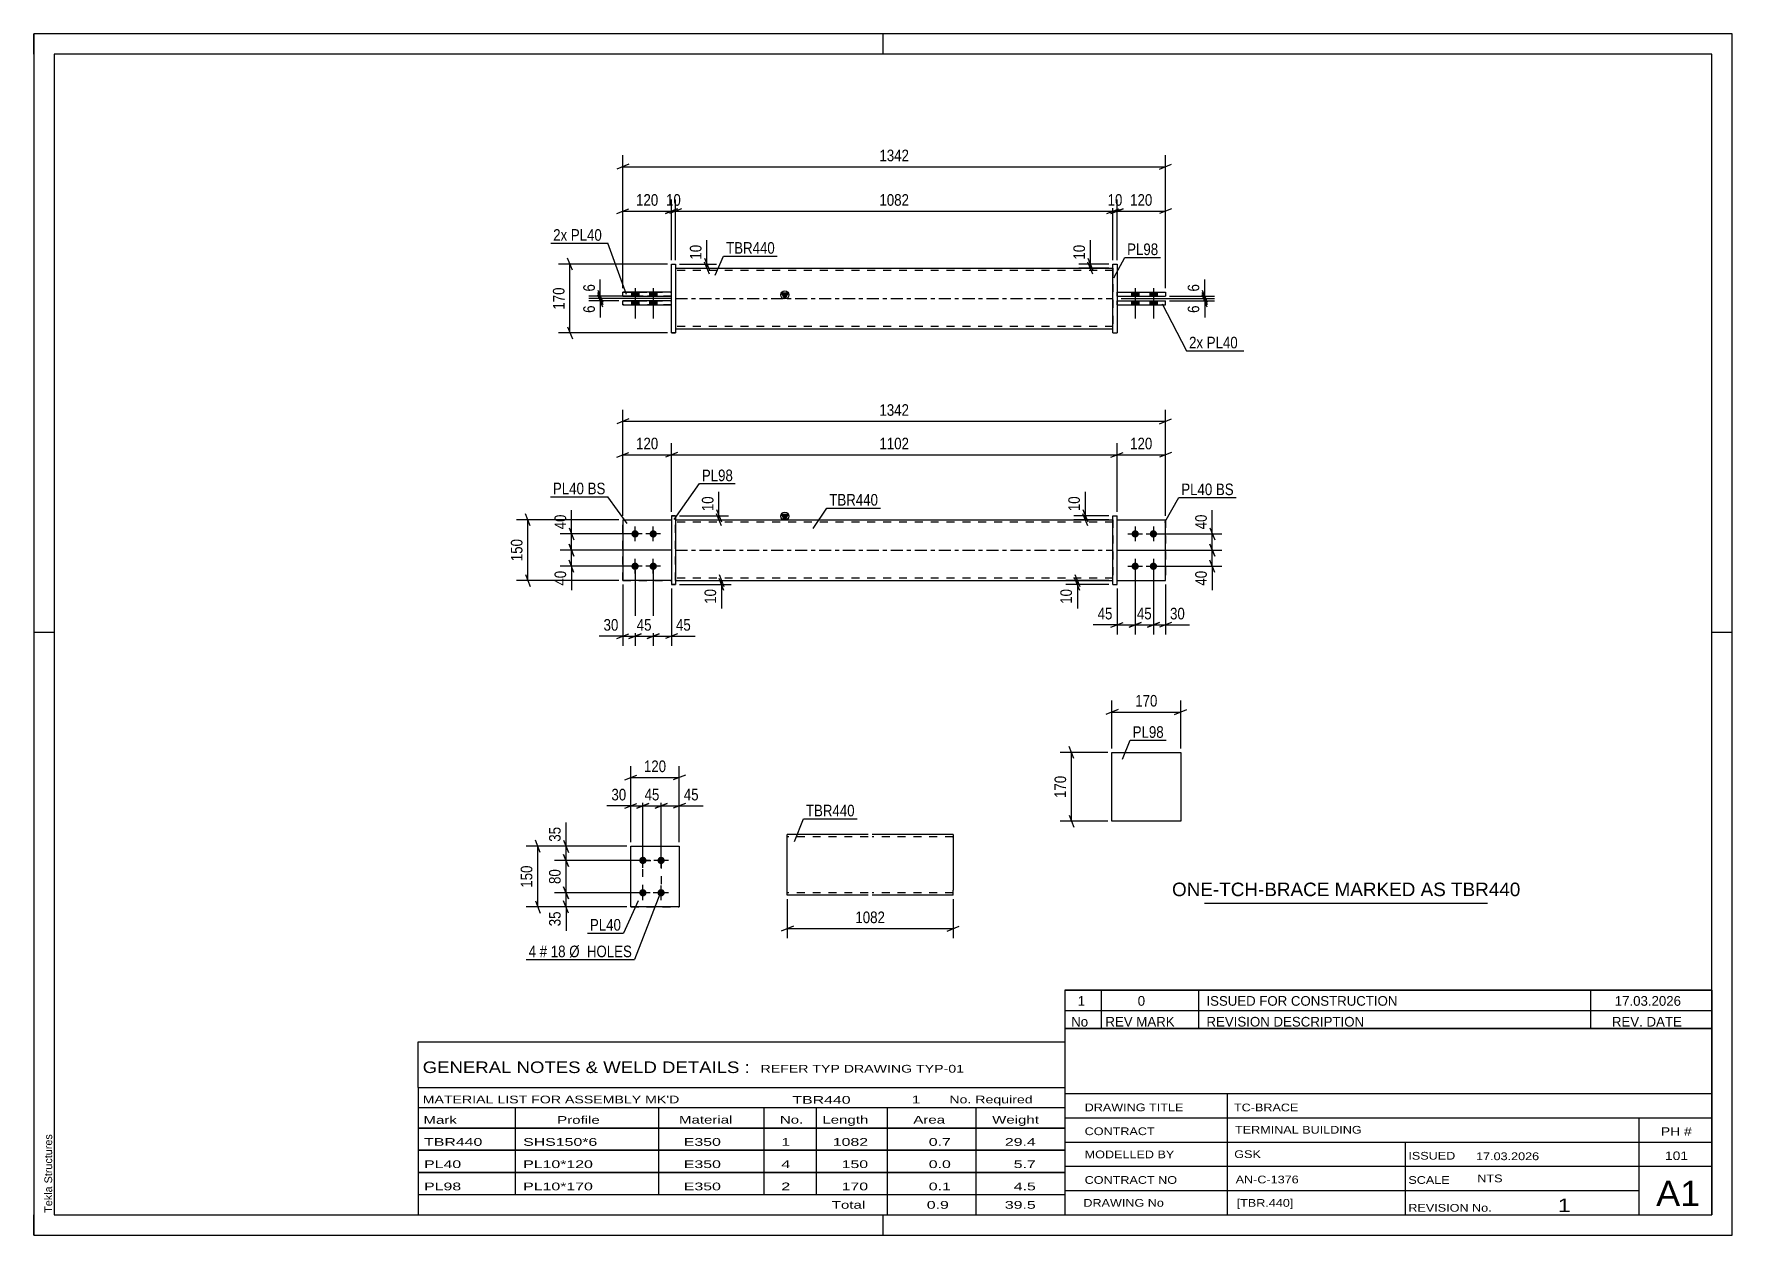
# Model space of a CAD drawing. Header units: millimetres. Extents: x 0 to 420, y 0 to 297.
import ezdxf

# ---------------------------------------------------------------- set-up
doc = ezdxf.new("R2010")
doc.units = ezdxf.units.MM
doc.linetypes.add('DXK_LINE_DOT2', pattern=[3.9198, 1.9599, -1.9599])
doc.linetypes.add('DXK_LINE_DOT3', pattern=[5.9187, 2.979, -0.9799, 0.9799, -0.9799])
doc.styles.add('Arial', font='ARIAL.TTF', dxfattribs={"height": 0.2})
doc.styles.add('Arial Narrow', font='ARIALN.TTF', dxfattribs={"height": 0.2})

# ---------------------------------------------------------------- blocks, each defined once
blk = doc.blocks.new('Unknown-580873716-1132')
at = {"color": 5, "linetype": 'Continuous'}
for p, q in [((420, 297), (0, 297)), ((0, 297), (0, 0)), ((0, 292), (0, 297)), ((210, 292), (210, 297)), ((420, 0), (420, 297)), ((415, 292), (5, 292)), ((5, 292), (5, 5)), ((415, 5), (415, 292)), ((5, 149), (0, 149)), ((420, 149), (415, 149)), ((0, 0), (0, 5)), ((5, 5), (415, 5)), ((210, 0), (210, 5)), ((0, 0), (420, 0))]:
    blk.add_line(p, q, dxfattribs=at)
at = {"color": 174, "linetype": 'Continuous', "style": 'Arial'}
blk.add_text('Tekla Structures', height=1.9102, rotation=90, dxfattribs=at).set_placement((4.5, 5.5))
blk = doc.blocks.new('Bolt-580873716-1419 - 1385')
at = {"linetype": 'Continuous'}
for points in [[(150.61, 91.73), (150.42, 91.75), (150.24, 91.81), (150.08, 91.91), (149.94, 92.03), (149.83, 92.18), (149.76, 92.36), (149.72, 92.54), (149.72, 92.73), (149.76, 92.91), (149.83, 93.08), (149.94, 93.24), (150.08, 93.36), (150.24, 93.46), (150.42, 93.52), (150.61, 93.53), (150.8, 93.52), (150.98, 93.46), (151.14, 93.36), (151.28, 93.24), (151.39, 93.08), (151.47, 92.91), (151.51, 92.73), (151.51, 92.54), (151.47, 92.36), (151.39, 92.18), (151.28, 92.03), (151.14, 91.91), (150.98, 91.81), (150.8, 91.75)], [(155.11, 91.73), (154.92, 91.75), (154.74, 91.81), (154.58, 91.91), (154.44, 92.03), (154.33, 92.18), (154.26, 92.36), (154.22, 92.54), (154.22, 92.73), (154.26, 92.91), (154.33, 93.08), (154.44, 93.24), (154.58, 93.36), (154.74, 93.46), (154.92, 93.52), (155.11, 93.53), (155.3, 93.52), (155.48, 93.46), (155.64, 93.36), (155.78, 93.24), (155.89, 93.08), (155.97, 92.91), (156.01, 92.73), (156.01, 92.54), (155.97, 92.36), (155.89, 92.18), (155.78, 92.03), (155.64, 91.91), (155.48, 91.81), (155.3, 91.75)], [(150.61, 83.73), (150.42, 83.75), (150.24, 83.81), (150.08, 83.91), (149.94, 84.03), (149.83, 84.18), (149.76, 84.36), (149.72, 84.54), (149.72, 84.73), (149.76, 84.91), (149.83, 85.08), (149.94, 85.24), (150.08, 85.36), (150.24, 85.46), (150.42, 85.52), (150.61, 85.53), (150.8, 85.52), (150.98, 85.46), (151.14, 85.36), (151.28, 85.24), (151.39, 85.08), (151.47, 84.91), (151.51, 84.73), (151.51, 84.54), (151.47, 84.36), (151.39, 84.18), (151.28, 84.03), (151.14, 83.91), (150.98, 83.81), (150.8, 83.75)], [(155.11, 83.73), (154.92, 83.75), (154.74, 83.81), (154.58, 83.91), (154.44, 84.03), (154.33, 84.18), (154.26, 84.36), (154.22, 84.54), (154.22, 84.73), (154.26, 84.91), (154.33, 85.08), (154.44, 85.24), (154.58, 85.36), (154.74, 85.46), (154.92, 85.52), (155.11, 85.53), (155.3, 85.52), (155.48, 85.46), (155.64, 85.36), (155.78, 85.24), (155.89, 85.08), (155.97, 84.91), (156.01, 84.73), (156.01, 84.54), (155.97, 84.36), (155.89, 84.18), (155.78, 84.03), (155.64, 83.91), (155.48, 83.81), (155.3, 83.75)]]:
    blk.add_hatch(color=1, dxfattribs=at).paths.add_polyline_path(points)
at = {"color": 1, "linetype": 'Continuous'}
for p, q in [((152.41, 92.63), (148.81, 92.63)), ((150.61, 90.83), (150.61, 94.43)), ((156.91, 92.63), (153.31, 92.63)), ((155.11, 90.83), (155.11, 94.43)), ((152.41, 84.63), (148.81, 84.63)), ((150.61, 82.83), (150.61, 86.43)), ((156.91, 84.63), (153.31, 84.63)), ((155.11, 82.83), (155.11, 86.43))]:
    blk.add_line(p, q, dxfattribs=at)
blk = doc.blocks.new('Part-580873716-1434 - 1385')
at = {"color": 2, "linetype": 'Continuous'}
for p, q in [((147.61, 96.13), (159.61, 96.13)), ((147.61, 81.13), (147.61, 96.13)), ((159.61, 96.13), (159.61, 96.13)), ((159.61, 96.13), (159.61, 81.13)), ((159.61, 81.13), (147.61, 81.13)), ((147.61, 81.13), (147.61, 81.13))]:
    blk.add_line(p, q, dxfattribs=at)
at = {"color": 7, "linetype": 'DXK_LINE_DOT2'}
for p, q in [((147.61, 96.13), (159.61, 96.13)), ((147.61, 81.13), (159.61, 81.13)), ((147.61, 81.13), (147.61, 81.13))]:
    blk.add_line(p, q, dxfattribs=at)
blk = doc.blocks.new('Part-580873716-1787 - 1776')
at = {"color": 2, "linetype": 'Continuous'}
for p, q in [((158.67, 177.87), (157.67, 177.87)), ((157.67, 177.87), (157.67, 160.87)), ((158.67, 177.87), (158.67, 177.87)), ((158.67, 177.87), (158.67, 160.87)), ((157.67, 160.87), (158.67, 160.87))]:
    blk.add_line(p, q, dxfattribs=at)
at = {"color": 7, "linetype": 'DXK_LINE_DOT2'}
for p, q in [((157.67, 177.87), (158.67, 177.87)), ((158.67, 160.87), (157.67, 160.87))]:
    blk.add_line(p, q, dxfattribs=at)
blk = doc.blocks.new('Part-580873716-1795 - 1776')
at = {"linetype": 'Continuous'}
blk.add_hatch(color=2, dxfattribs=at).paths.add_polyline_path([(185.72, 176.87), (184.92, 178.27), (186.52, 178.27)])
at = {"color": 2, "linetype": 'Continuous'}
for p, q in [((158.67, 176.87), (266.88, 176.87)), ((185.72, 176.87), (184.92, 178.27)), ((184.92, 178.27), (186.52, 178.27)), ((186.52, 178.27), (185.72, 176.87)), ((158.67, 161.87), (266.88, 161.87))]:
    blk.add_line(p, q, dxfattribs=at)
at = {"color": 7, "linetype": 'DXK_LINE_DOT2'}
for p, q in [((158.67, 161.87), (158.67, 176.87)), ((266.88, 176.87), (266.88, 161.87)), ((266.88, 176.27), (158.67, 176.27)), ((266.88, 162.47), (158.67, 162.47))]:
    blk.add_line(p, q, dxfattribs=at)
at = {"color": 7, "linetype": 'DXK_LINE_DOT3'}
blk.add_line((158.67, 169.37), (266.88, 169.37), dxfattribs=at)
at = {"color": 2, "linetype": 'Continuous'}
blk.add_circle((185.72, 177.77), 1, dxfattribs=at)
blk = doc.blocks.new('Bolt-580873716-1788 - 1776')
at = {"linetype": 'Continuous'}
for points in [[(272.38, 174.27), (272.56, 174.25), (272.74, 174.2), (272.9, 174.1), (273.04, 173.98), (273.15, 173.82), (273.23, 173.65), (273.27, 173.47), (273.27, 173.28), (273.23, 173.1), (273.15, 172.92), (273.04, 172.77), (272.9, 172.65), (272.74, 172.55), (272.56, 172.49), (272.38, 172.47), (272.19, 172.49), (272.01, 172.55), (271.85, 172.65), (271.71, 172.77), (271.6, 172.92), (271.52, 173.1), (271.48, 173.28), (271.48, 173.47), (271.52, 173.65), (271.6, 173.82), (271.71, 173.98), (271.85, 174.1), (272.01, 174.2), (272.19, 174.25)], [(276.88, 174.27), (277.06, 174.25), (277.24, 174.2), (277.4, 174.1), (277.54, 173.98), (277.65, 173.82), (277.73, 173.65), (277.77, 173.47), (277.77, 173.28), (277.73, 173.1), (277.65, 172.92), (277.54, 172.77), (277.4, 172.65), (277.24, 172.55), (277.06, 172.49), (276.88, 172.47), (276.69, 172.49), (276.51, 172.55), (276.35, 172.65), (276.21, 172.77), (276.1, 172.92), (276.02, 173.1), (275.98, 173.28), (275.98, 173.47), (276.02, 173.65), (276.1, 173.82), (276.21, 173.98), (276.35, 174.1), (276.51, 174.2), (276.69, 174.25)], [(272.38, 166.27), (272.56, 166.25), (272.74, 166.2), (272.9, 166.1), (273.04, 165.98), (273.15, 165.82), (273.23, 165.65), (273.27, 165.47), (273.27, 165.28), (273.23, 165.1), (273.15, 164.92), (273.04, 164.77), (272.9, 164.65), (272.74, 164.55), (272.56, 164.49), (272.38, 164.47), (272.19, 164.49), (272.01, 164.55), (271.85, 164.65), (271.71, 164.77), (271.6, 164.92), (271.52, 165.1), (271.48, 165.28), (271.48, 165.47), (271.52, 165.65), (271.6, 165.82), (271.71, 165.98), (271.85, 166.1), (272.01, 166.2), (272.19, 166.25)], [(276.88, 166.27), (277.06, 166.25), (277.24, 166.2), (277.4, 166.1), (277.54, 165.98), (277.65, 165.82), (277.73, 165.65), (277.77, 165.47), (277.77, 165.28), (277.73, 165.1), (277.65, 164.92), (277.54, 164.77), (277.4, 164.65), (277.24, 164.55), (277.06, 164.49), (276.88, 164.47), (276.69, 164.49), (276.51, 164.55), (276.35, 164.65), (276.21, 164.77), (276.1, 164.92), (276.02, 165.1), (275.98, 165.28), (275.98, 165.47), (276.02, 165.65), (276.1, 165.82), (276.21, 165.98), (276.35, 166.1), (276.51, 166.2), (276.69, 166.25)]]:
    blk.add_hatch(color=1, dxfattribs=at).paths.add_polyline_path(points)
at = {"color": 1, "linetype": 'Continuous'}
for p, q in [((270.58, 173.37), (274.18, 173.37)), ((272.38, 175.17), (272.38, 171.57)), ((275.08, 173.37), (278.68, 173.37)), ((276.88, 175.17), (276.88, 171.57)), ((270.58, 165.37), (274.18, 165.37)), ((272.38, 167.17), (272.38, 163.57)), ((275.08, 165.37), (278.68, 165.37)), ((276.88, 167.17), (276.88, 163.57))]:
    blk.add_line(p, q, dxfattribs=at)
blk = doc.blocks.new('Bolt-580873716-1789 - 1776')
at = {"linetype": 'Continuous'}
for points in [[(148.67, 172.47), (148.48, 172.49), (148.3, 172.55), (148.14, 172.65), (148, 172.77), (147.89, 172.92), (147.81, 173.1), (147.77, 173.28), (147.77, 173.47), (147.81, 173.65), (147.89, 173.82), (148, 173.98), (148.14, 174.1), (148.3, 174.2), (148.48, 174.25), (148.67, 174.27), (148.86, 174.25), (149.04, 174.2), (149.2, 174.1), (149.34, 173.98), (149.45, 173.82), (149.53, 173.65), (149.57, 173.47), (149.57, 173.28), (149.53, 173.1), (149.45, 172.92), (149.34, 172.77), (149.2, 172.65), (149.04, 172.55), (148.86, 172.49)], [(153.17, 172.47), (152.98, 172.49), (152.8, 172.55), (152.64, 172.65), (152.5, 172.77), (152.39, 172.92), (152.31, 173.1), (152.27, 173.28), (152.27, 173.47), (152.31, 173.65), (152.39, 173.82), (152.5, 173.98), (152.64, 174.1), (152.8, 174.2), (152.98, 174.25), (153.17, 174.27), (153.36, 174.25), (153.54, 174.2), (153.7, 174.1), (153.84, 173.98), (153.95, 173.82), (154.03, 173.65), (154.07, 173.47), (154.07, 173.28), (154.03, 173.1), (153.95, 172.92), (153.84, 172.77), (153.7, 172.65), (153.54, 172.55), (153.36, 172.49)], [(148.67, 164.47), (148.48, 164.49), (148.3, 164.55), (148.14, 164.65), (148, 164.77), (147.89, 164.92), (147.81, 165.1), (147.77, 165.28), (147.77, 165.47), (147.81, 165.65), (147.89, 165.82), (148, 165.98), (148.14, 166.1), (148.3, 166.2), (148.48, 166.25), (148.67, 166.27), (148.86, 166.25), (149.04, 166.2), (149.2, 166.1), (149.34, 165.98), (149.45, 165.82), (149.53, 165.65), (149.57, 165.47), (149.57, 165.28), (149.53, 165.1), (149.45, 164.92), (149.34, 164.77), (149.2, 164.65), (149.04, 164.55), (148.86, 164.49)], [(153.17, 164.47), (152.98, 164.49), (152.8, 164.55), (152.64, 164.65), (152.5, 164.77), (152.39, 164.92), (152.31, 165.1), (152.27, 165.28), (152.27, 165.47), (152.31, 165.65), (152.39, 165.82), (152.5, 165.98), (152.64, 166.1), (152.8, 166.2), (152.98, 166.25), (153.17, 166.27), (153.36, 166.25), (153.54, 166.2), (153.7, 166.1), (153.84, 165.98), (153.95, 165.82), (154.03, 165.65), (154.07, 165.47), (154.07, 165.28), (154.03, 165.1), (153.95, 164.92), (153.84, 164.77), (153.7, 164.65), (153.54, 164.55), (153.36, 164.49)]]:
    blk.add_hatch(color=1, dxfattribs=at).paths.add_polyline_path(points)
at = {"color": 1, "linetype": 'Continuous'}
for p, q in [((150.47, 173.37), (146.87, 173.37)), ((148.67, 171.57), (148.67, 175.17)), ((154.97, 173.37), (151.37, 173.37)), ((153.17, 171.57), (153.17, 175.17)), ((150.47, 165.37), (146.87, 165.37)), ((148.67, 163.57), (148.67, 167.17)), ((154.97, 165.37), (151.37, 165.37)), ((153.17, 163.57), (153.17, 167.17))]:
    blk.add_line(p, q, dxfattribs=at)
blk = doc.blocks.new('Part-580873716-1800 - 1776')
at = {"color": 2, "linetype": 'Continuous'}
for p, q in [((267.88, 176.87), (279.88, 176.87)), ((279.88, 176.87), (279.88, 176.87)), ((279.88, 161.87), (279.88, 176.87)), ((267.88, 161.87), (279.88, 161.87))]:
    blk.add_line(p, q, dxfattribs=at)
at = {"color": 7, "linetype": 'DXK_LINE_DOT2'}
for p, q in [((267.88, 176.87), (279.88, 176.87)), ((267.88, 161.87), (267.88, 176.87)), ((279.88, 176.87), (279.88, 176.87)), ((267.88, 161.87), (267.88, 161.87)), ((267.88, 161.87), (279.88, 161.87))]:
    blk.add_line(p, q, dxfattribs=at)
blk = doc.blocks.new('Part-580873716-1805 - 1776')
at = {"color": 7, "linetype": 'DXK_LINE_DOT2'}
for p, q in [((267.88, 176.87), (279.88, 176.87)), ((267.88, 161.87), (267.88, 176.87)), ((267.88, 176.87), (279.88, 176.87)), ((279.88, 176.87), (279.88, 176.87)), ((279.88, 176.87), (279.88, 161.87)), ((267.88, 161.87), (267.88, 161.87)), ((267.88, 161.87), (279.88, 161.87)), ((267.88, 161.87), (279.88, 161.87))]:
    blk.add_line(p, q, dxfattribs=at)
blk = doc.blocks.new('Part-580873716-1806 - 1776')
at = {"color": 2, "linetype": 'Continuous'}
for p, q in [((266.88, 177.87), (267.88, 177.87)), ((266.88, 160.87), (266.88, 177.87)), ((267.88, 160.87), (267.88, 177.87)), ((266.88, 160.87), (266.88, 160.87)), ((266.88, 160.87), (267.88, 160.87))]:
    blk.add_line(p, q, dxfattribs=at)
at = {"color": 7, "linetype": 'DXK_LINE_DOT2'}
for p, q in [((266.88, 177.87), (267.88, 177.87)), ((266.88, 160.87), (267.88, 160.87))]:
    blk.add_line(p, q, dxfattribs=at)
blk = doc.blocks.new('Part-580873716-1811 - 1776')
at = {"color": 2, "linetype": 'Continuous'}
for p, q in [((145.67, 176.87), (157.67, 176.87)), ((145.67, 176.87), (145.67, 161.87)), ((157.67, 161.87), (145.67, 161.87)), ((145.67, 161.87), (145.67, 161.87))]:
    blk.add_line(p, q, dxfattribs=at)
at = {"color": 7, "linetype": 'DXK_LINE_DOT2'}
for p, q in [((145.67, 176.87), (157.67, 176.87)), ((157.67, 176.87), (157.67, 176.87)), ((157.67, 176.87), (157.67, 161.87)), ((145.67, 161.87), (157.67, 161.87)), ((145.67, 161.87), (145.67, 161.87))]:
    blk.add_line(p, q, dxfattribs=at)
blk = doc.blocks.new('Part-580873716-1816 - 1776')
at = {"color": 7, "linetype": 'DXK_LINE_DOT2'}
for p, q in [((145.67, 176.87), (157.67, 176.87)), ((145.67, 176.87), (157.67, 176.87)), ((145.67, 161.87), (145.67, 176.87)), ((157.67, 176.87), (157.67, 176.87)), ((157.67, 176.87), (157.67, 161.87)), ((145.67, 161.87), (157.67, 161.87)), ((157.67, 161.87), (145.67, 161.87)), ((145.67, 161.87), (145.67, 161.87))]:
    blk.add_line(p, q, dxfattribs=at)
blk = doc.blocks.new('Part-580873716-2068 - 2055')
at = {"color": 2, "linetype": 'Continuous'}
for p, q in [((267.88, 230.98), (279.88, 230.98)), ((267.88, 229.98), (279.88, 229.98)), ((279.88, 229.98), (279.88, 230.98))]:
    blk.add_line(p, q, dxfattribs=at)
at = {"color": 7, "linetype": 'DXK_LINE_DOT2'}
for p, q in [((267.88, 229.98), (267.88, 230.98)), ((267.88, 230.98), (279.88, 230.98)), ((267.88, 229.98), (279.88, 229.98))]:
    blk.add_line(p, q, dxfattribs=at)
blk = doc.blocks.new('Part-580873716-2073 - 2055')
at = {"linetype": 'Continuous'}
blk.add_hatch(color=2, dxfattribs=at).paths.add_polyline_path([(185.72, 231.58), (184.92, 232.98), (186.52, 232.98)])
at = {"color": 2, "linetype": 'Continuous'}
for p, q in [((158.67, 239.08), (266.88, 239.08)), ((185.72, 231.58), (184.92, 232.98)), ((184.92, 232.98), (186.52, 232.98)), ((186.52, 232.98), (185.72, 231.58)), ((158.67, 224.08), (266.88, 224.08))]:
    blk.add_line(p, q, dxfattribs=at)
at = {"color": 7, "linetype": 'DXK_LINE_DOT2'}
for p, q in [((158.67, 239.08), (158.67, 224.08)), ((266.88, 238.48), (158.67, 238.48)), ((266.88, 239.08), (266.88, 224.08)), ((266.88, 224.68), (158.67, 224.68))]:
    blk.add_line(p, q, dxfattribs=at)
at = {"color": 7, "linetype": 'DXK_LINE_DOT3'}
blk.add_line((158.67, 231.58), (266.88, 231.58), dxfattribs=at)
at = {"color": 2, "linetype": 'Continuous'}
blk.add_circle((185.72, 232.48), 1, dxfattribs=at)
blk = doc.blocks.new('Bolt-580873716-2057 - 2055')
at = {"linetype": 'Continuous'}
for points in [[(147.77, 232.18), (149.57, 232.18), (149.57, 233.18), (147.77, 233.18)], [(147.77, 232.18), (149.57, 232.18), (149.57, 233.18), (147.77, 233.18)], [(152.27, 232.18), (154.07, 232.18), (154.07, 233.18), (152.27, 233.18)], [(152.27, 232.18), (154.07, 232.18), (154.07, 233.18), (152.27, 233.18)], [(147.77, 229.98), (149.57, 229.98), (149.57, 230.98), (147.77, 230.98)], [(147.77, 229.98), (149.57, 229.98), (149.57, 230.98), (147.77, 230.98)], [(152.27, 229.98), (154.07, 229.98), (154.07, 230.98), (152.27, 230.98)], [(152.27, 229.98), (154.07, 229.98), (154.07, 230.98), (152.27, 230.98)]]:
    blk.add_hatch(color=1, dxfattribs=at).paths.add_polyline_path(points)
at = {"color": 1, "linetype": 'Continuous'}
for p, q in [((147.77, 233.18), (147.77, 232.18)), ((147.77, 233.18), (147.77, 232.18)), ((148.67, 234.18), (148.67, 226.68)), ((148.67, 234.18), (148.67, 226.68)), ((149.57, 233.18), (149.57, 232.18)), ((149.57, 233.18), (149.57, 232.18)), ((152.27, 233.18), (152.27, 232.18)), ((152.27, 233.18), (152.27, 232.18)), ((153.17, 234.18), (153.17, 226.68)), ((153.17, 234.18), (153.17, 226.68)), ((154.07, 233.18), (154.07, 232.18)), ((154.07, 233.18), (154.07, 232.18)), ((147.77, 230.98), (147.77, 229.98)), ((147.77, 230.98), (147.77, 229.98)), ((149.57, 230.98), (149.57, 229.98)), ((149.57, 230.98), (149.57, 229.98)), ((152.27, 230.98), (152.27, 229.98)), ((152.27, 230.98), (152.27, 229.98)), ((154.07, 230.98), (154.07, 229.98)), ((154.07, 230.98), (154.07, 229.98))]:
    blk.add_line(p, q, dxfattribs=at)
blk = doc.blocks.new('Bolt-580873716-2058 - 2055')
at = {"linetype": 'Continuous'}
for points in [[(273.28, 233.18), (271.48, 233.18), (271.48, 232.18), (273.28, 232.18)], [(273.28, 233.18), (271.48, 233.18), (271.48, 232.18), (273.28, 232.18)], [(277.78, 233.18), (275.98, 233.18), (275.98, 232.18), (277.78, 232.18)], [(277.78, 233.18), (275.98, 233.18), (275.98, 232.18), (277.78, 232.18)], [(273.28, 230.98), (271.48, 230.98), (271.48, 229.98), (273.28, 229.98)], [(273.28, 230.98), (271.48, 230.98), (271.48, 229.98), (273.28, 229.98)], [(277.78, 230.98), (275.98, 230.98), (275.98, 229.98), (277.78, 229.98)], [(277.78, 230.98), (275.98, 230.98), (275.98, 229.98), (277.78, 229.98)]]:
    blk.add_hatch(color=1, dxfattribs=at).paths.add_polyline_path(points)
at = {"color": 1, "linetype": 'Continuous'}
for p, q in [((271.48, 233.18), (271.48, 232.18)), ((271.48, 233.18), (271.48, 232.18)), ((272.38, 234.18), (272.38, 226.68)), ((272.38, 234.18), (272.38, 226.68)), ((273.28, 233.18), (273.28, 232.18)), ((273.28, 233.18), (273.28, 232.18)), ((275.98, 233.18), (275.98, 232.18)), ((275.98, 233.18), (275.98, 232.18)), ((276.88, 234.18), (276.88, 226.68)), ((276.88, 234.18), (276.88, 226.68)), ((277.78, 233.18), (277.78, 232.18)), ((277.78, 233.18), (277.78, 232.18)), ((271.48, 230.98), (271.48, 229.98)), ((271.48, 230.98), (271.48, 229.98)), ((273.28, 230.98), (273.28, 229.98)), ((273.28, 230.98), (273.28, 229.98)), ((275.98, 230.98), (275.98, 229.98)), ((275.98, 230.98), (275.98, 229.98)), ((277.78, 230.98), (277.78, 229.98)), ((277.78, 230.98), (277.78, 229.98))]:
    blk.add_line(p, q, dxfattribs=at)
blk = doc.blocks.new('Part-580873716-2063 - 2055')
at = {"color": 2, "linetype": 'Continuous'}
for p, q in [((267.88, 233.18), (279.88, 233.18)), ((267.88, 232.18), (279.88, 232.18)), ((279.88, 233.18), (279.88, 232.18))]:
    blk.add_line(p, q, dxfattribs=at)
at = {"color": 7, "linetype": 'DXK_LINE_DOT2'}
for p, q in [((267.88, 232.18), (267.88, 233.18)), ((267.88, 233.18), (279.88, 233.18)), ((267.88, 232.18), (279.88, 232.18)), ((279.88, 233.18), (279.88, 233.18))]:
    blk.add_line(p, q, dxfattribs=at)
blk = doc.blocks.new('Part-580873716-2084 - 2055')
at = {"color": 2, "linetype": 'Continuous'}
for p, q in [((266.88, 240.08), (266.88, 240.08)), ((266.88, 223.08), (266.88, 240.08)), ((266.88, 240.08), (267.88, 240.08)), ((267.88, 240.08), (267.88, 240.08)), ((267.88, 240.08), (267.88, 223.08)), ((266.88, 223.08), (267.88, 223.08)), ((266.88, 223.08), (266.88, 223.08)), ((267.88, 223.08), (267.88, 223.08))]:
    blk.add_line(p, q, dxfattribs=at)
at = {"color": 7, "linetype": 'DXK_LINE_DOT2'}
for p, q in [((266.88, 240.08), (266.88, 240.08)), ((266.88, 240.08), (267.88, 240.08)), ((266.88, 223.08), (267.88, 223.08))]:
    blk.add_line(p, q, dxfattribs=at)
blk = doc.blocks.new('Part-580873716-2089 - 2055')
at = {"color": 2, "linetype": 'Continuous'}
for p, q in [((157.67, 230.98), (145.67, 230.98)), ((145.67, 229.98), (145.67, 230.98)), ((145.67, 229.98), (157.67, 229.98)), ((145.67, 229.98), (145.67, 229.98))]:
    blk.add_line(p, q, dxfattribs=at)
at = {"color": 7, "linetype": 'DXK_LINE_DOT2'}
for p, q in [((145.67, 230.98), (157.67, 230.98)), ((157.67, 229.98), (145.67, 229.98)), ((157.67, 229.98), (157.67, 230.98))]:
    blk.add_line(p, q, dxfattribs=at)
blk = doc.blocks.new('Part-580873716-2094 - 2055')
at = {"color": 2, "linetype": 'Continuous'}
for p, q in [((157.67, 233.18), (145.67, 233.18)), ((145.67, 232.18), (145.67, 233.18)), ((145.67, 232.18), (157.67, 232.18)), ((145.67, 232.18), (145.67, 232.18))]:
    blk.add_line(p, q, dxfattribs=at)
at = {"color": 7, "linetype": 'DXK_LINE_DOT2'}
for p, q in [((145.67, 233.18), (157.67, 233.18)), ((157.67, 232.18), (145.67, 232.18)), ((157.67, 232.18), (157.67, 233.18))]:
    blk.add_line(p, q, dxfattribs=at)
blk = doc.blocks.new('Part-580873716-2095 - 2055')
at = {"color": 2, "linetype": 'Continuous'}
for p, q in [((157.67, 240.08), (158.67, 240.08)), ((157.67, 223.08), (157.67, 240.08)), ((158.67, 240.08), (158.67, 240.08)), ((158.67, 240.08), (158.67, 223.08)), ((158.67, 223.08), (157.67, 223.08)), ((157.67, 223.08), (157.67, 223.08))]:
    blk.add_line(p, q, dxfattribs=at)
at = {"color": 7, "linetype": 'DXK_LINE_DOT2'}
for p, q in [((157.67, 240.08), (158.67, 240.08)), ((157.67, 223.08), (158.67, 223.08)), ((157.67, 223.08), (157.67, 223.08))]:
    blk.add_line(p, q, dxfattribs=at)
blk = doc.blocks.new('Part-580873716-1360 - 1344')
at = {"color": 2, "linetype": 'Continuous'}
for p, q in [((266.63, 102.33), (266.63, 119.33)), ((266.63, 119.33), (283.63, 119.33)), ((283.63, 119.33), (283.63, 102.33)), ((283.63, 102.33), (266.63, 102.33))]:
    blk.add_line(p, q, dxfattribs=at)
blk = doc.blocks.new('Part-580873716-1246 - 1226')
at = {"color": 2, "linetype": 'Continuous'}
for p, q in [((206.33, 99.04), (186.33, 99.04)), ((186.33, 84.13), (186.33, 99.04)), ((227.33, 99.04), (207.33, 99.04)), ((227.33, 99.04), (227.33, 85.24)), ((186.33, 84.04), (186.33, 84.13)), ((206.33, 84.04), (186.33, 84.04)), ((227.33, 84.04), (207.33, 84.04)), ((227.33, 84.04), (227.33, 85.24))]:
    blk.add_line(p, q, dxfattribs=at)
at = {"color": 7, "linetype": 'DXK_LINE_DOT2'}
for p, q in [((206.33, 98.44), (186.33, 98.44)), ((227.33, 98.44), (207.33, 98.44)), ((227.33, 98.44), (227.33, 98.39)), ((227.33, 98.39), (227.33, 98.44)), ((227.33, 98.3), (227.33, 98.39)), ((227.33, 98.39), (227.33, 98.3)), ((186.33, 84.64), (186.33, 84.68)), ((206.33, 84.64), (186.33, 84.64)), ((227.33, 84.64), (207.33, 84.64)), ((227.33, 84.68), (227.33, 85.01)), ((227.33, 84.64), (227.33, 84.68))]:
    blk.add_line(p, q, dxfattribs=at)
blk = doc.blocks.new('Rectangle-580873716-1543 - 1385')
at = {"color": 1, "linetype": 'DXK_LINE_DOT2'}
blk.add_lwpolyline([(150.61, 92.63), (155.11, 92.63), (155.11, 84.63), (150.61, 84.63), (150.61, 92.63)], close=True, dxfattribs=at)
blk = doc.blocks.new('StraightDimension-580873716-1459 - 1385')
at = {"color": 7, "linetype": 'Continuous'}
for p, q in [((131.01, 97.63), (132.21, 94.63)), ((146.61, 96.13), (128.76, 96.13)), ((149.61, 92.63), (128.76, 92.63)), ((132.21, 91.13), (131.01, 94.13)), ((131.61, 92.63), (131.61, 96.13))]:
    blk.add_line(p, q, dxfattribs=at)
at = {"color": 0}
blk.add_wipeout([(130.86, 101.52), (126.66, 101.52), (126.66, 96.66), (130.86, 96.66)], dxfattribs=at)
at = {"color": 7, "linetype": 'Continuous'}
blk.add_line((131.61, 96.13), (131.61, 102.04), dxfattribs=at)
blk.add_line((131.61, 96.13), (131.61, 102.04), dxfattribs=at)
at = {"color": 3, "style": 'Arial Narrow'}
blk.add_text('35', height=2.863, rotation=90.0002, dxfattribs=at).set_placement((130.26, 97.26))
blk = doc.blocks.new('StraightDimension-580873716-1436 - 1385')
at = {"color": 7, "linetype": 'Continuous'}
for p, q in [((149.61, 84.63), (128.76, 84.63)), ((131.01, 86.13), (132.21, 83.13)), ((131.61, 81.13), (131.61, 84.63)), ((146.61, 81.13), (128.76, 81.13)), ((132.21, 79.63), (131.01, 82.63))]:
    blk.add_line(p, q, dxfattribs=at)
at = {"color": 0}
blk.add_wipeout([(130.86, 80.61), (126.66, 80.61), (126.66, 75.75), (130.86, 75.75)], dxfattribs=at)
at = {"color": 7, "linetype": 'Continuous'}
blk.add_line((131.61, 81.13), (131.61, 75.23), dxfattribs=at)
blk.add_line((131.61, 81.13), (131.61, 75.23), dxfattribs=at)
at = {"color": 3, "style": 'Arial Narrow'}
blk.add_text('35', height=2.863, rotation=90.0002, dxfattribs=at).set_placement((130.26, 76.35))
blk = doc.blocks.new('StraightDimension-580873716-1513 - 1385')
at = {"color": 7, "linetype": 'Continuous'}
for p, q in [((153.61, 105.53), (156.61, 106.73)), ((155.11, 93.63), (155.11, 108.98)), ((155.11, 106.13), (159.61, 106.13)), ((161.11, 106.73), (158.11, 105.53)), ((159.61, 97.13), (159.61, 108.98))]:
    blk.add_line(p, q, dxfattribs=at)
at = {"color": 0}
blk.add_wipeout([(164.99, 106.88), (164.99, 111.08), (160.14, 111.08), (160.14, 106.88)], dxfattribs=at)
at = {"color": 7, "linetype": 'Continuous'}
blk.add_line((159.61, 106.13), (165.52, 106.13), dxfattribs=at)
blk.add_line((159.61, 106.13), (165.52, 106.13), dxfattribs=at)
at = {"color": 3, "style": 'Arial Narrow'}
blk.add_text('45', height=2.863, dxfattribs=at).set_placement((160.74, 107.48))
blk = doc.blocks.new('StraightDimension-580873716-1449 - 1385')
at = {"color": 7, "linetype": 'Continuous'}
for p, q in [((149.61, 92.63), (128.76, 92.63)), ((131.01, 94.13), (132.21, 91.13)), ((131.61, 84.63), (131.61, 92.63)), ((149.61, 84.63), (128.76, 84.63)), ((132.21, 83.13), (131.01, 86.13))]:
    blk.add_line(p, q, dxfattribs=at)
at = {"color": 0}
blk.add_wipeout([(130.86, 91.06), (126.66, 91.06), (126.66, 86.21), (130.86, 86.21)], dxfattribs=at)
at = {"color": 3, "style": 'Arial Narrow'}
blk.add_text('80', height=2.863, rotation=90.0002, dxfattribs=at).set_placement((130.26, 86.81))
blk = doc.blocks.new('StraightDimension-580873716-1473 - 1385')
at = {"color": 7, "linetype": 'Continuous'}
for p, q in [((125.21, 94.63), (124.01, 97.63)), ((146.61, 96.13), (121.76, 96.13)), ((124.61, 81.13), (124.61, 96.13)), ((146.61, 81.13), (121.76, 81.13)), ((124.01, 82.63), (125.21, 79.63))]:
    blk.add_line(p, q, dxfattribs=at)
at = {"color": 0}
blk.add_wipeout([(123.86, 91.98), (119.66, 91.98), (119.66, 85.29), (123.86, 85.29)], dxfattribs=at)
at = {"color": 3, "style": 'Arial Narrow'}
blk.add_text('150', height=2.863, rotation=90.0002, dxfattribs=at).set_placement((123.26, 85.89))
blk = doc.blocks.new('StraightDimension-580873716-1490 - 1385')
at = {"color": 7, "linetype": 'Continuous'}
for p, q in [((146.11, 105.53), (149.11, 106.73)), ((147.61, 97.13), (147.61, 108.98)), ((147.61, 106.13), (150.61, 106.13)), ((152.11, 106.73), (149.11, 105.53)), ((150.61, 93.63), (150.61, 108.98))]:
    blk.add_line(p, q, dxfattribs=at)
at = {"color": 0}
blk.add_wipeout([(147.09, 106.88), (147.09, 111.08), (142.23, 111.08), (142.23, 106.88)], dxfattribs=at)
at = {"color": 7, "linetype": 'Continuous'}
blk.add_line((147.61, 106.13), (141.7, 106.13), dxfattribs=at)
blk.add_line((147.61, 106.13), (141.7, 106.13), dxfattribs=at)
at = {"color": 3, "style": 'Arial Narrow'}
blk.add_text('30', height=2.863, dxfattribs=at).set_placement((142.83, 107.48))
blk = doc.blocks.new('StraightDimension-580873716-1503 - 1385')
at = {"color": 7, "linetype": 'Continuous'}
for p, q in [((149.11, 105.53), (152.11, 106.73)), ((150.61, 93.63), (150.61, 108.98)), ((150.61, 106.13), (155.11, 106.13)), ((156.61, 106.73), (153.61, 105.53)), ((155.11, 93.63), (155.11, 108.98))]:
    blk.add_line(p, q, dxfattribs=at)
at = {"color": 0}
blk.add_wipeout([(155.29, 106.88), (155.29, 111.08), (150.43, 111.08), (150.43, 106.88)], dxfattribs=at)
at = {"color": 3, "style": 'Arial Narrow'}
blk.add_text('45', height=2.863, dxfattribs=at).set_placement((151.03, 107.48))
blk = doc.blocks.new('StraightDimension-580873716-1527 - 1385')
at = {"color": 7, "linetype": 'Continuous'}
for p, q in [((146.11, 112.53), (149.11, 113.73)), ((147.61, 97.13), (147.61, 115.98)), ((161.11, 113.73), (158.11, 112.53)), ((159.61, 97.13), (159.61, 115.98)), ((147.61, 113.13), (159.61, 113.13))]:
    blk.add_line(p, q, dxfattribs=at)
at = {"color": 0}
blk.add_wipeout([(156.95, 113.88), (156.95, 118.08), (150.27, 118.08), (150.27, 113.88)], dxfattribs=at)
at = {"color": 3, "style": 'Arial Narrow'}
blk.add_text('120', height=2.863, dxfattribs=at).set_placement((150.87, 114.48))
blk = doc.blocks.new('StraightDimension-580873716-1904 - 1776')
at = {"color": 7, "linetype": 'Continuous'}
for p, q in [((265.88, 161.87), (255.23, 161.87)), ((265.88, 160.87), (255.23, 160.87)), ((257.48, 163.37), (258.68, 160.37)), ((258.68, 159.37), (257.48, 162.37)), ((258.08, 160.87), (258.08, 161.87))]:
    blk.add_line(p, q, dxfattribs=at)
at = {"color": 0}
blk.add_wipeout([(257.33, 160.35), (253.13, 160.35), (253.13, 155.49), (257.33, 155.49)], dxfattribs=at)
at = {"color": 7, "linetype": 'Continuous'}
blk.add_line((258.08, 160.87), (258.08, 154.97), dxfattribs=at)
blk.add_line((258.08, 160.87), (258.08, 154.97), dxfattribs=at)
at = {"color": 3, "style": 'Arial Narrow'}
blk.add_text('10', height=2.863, rotation=90.0002, dxfattribs=at).set_placement((256.73, 156.09))
blk = doc.blocks.new('StraightDimension-580873716-1832 - 1776')
at = {"color": 7, "linetype": 'Continuous'}
for p, q in [((153.17, 164.37), (153.17, 145.7)), ((157.67, 159.87), (157.67, 145.7)), ((151.67, 147.5), (154.67, 148.7)), ((153.17, 148.1), (157.67, 148.1)), ((159.17, 148.7), (156.17, 147.5))]:
    blk.add_line(p, q, dxfattribs=at)
at = {"color": 0}
blk.add_wipeout([(163.05, 148.85), (163.05, 153.05), (158.2, 153.05), (158.2, 148.85)], dxfattribs=at)
at = {"color": 7, "linetype": 'Continuous'}
blk.add_line((157.67, 148.1), (163.58, 148.1), dxfattribs=at)
blk.add_line((157.67, 148.1), (163.58, 148.1), dxfattribs=at)
at = {"color": 3, "style": 'Arial Narrow'}
blk.add_text('45', height=2.863, dxfattribs=at).set_placement((158.8, 149.45))
blk = doc.blocks.new('StraightDimension-580873716-1923 - 1776')
at = {"color": 7, "linetype": 'Continuous'}
for p, q in [((272.38, 164.37), (272.38, 148.49)), ((276.88, 164.37), (276.88, 148.49)), ((270.88, 150.29), (273.88, 151.49)), ((278.38, 151.49), (275.38, 150.29)), ((272.38, 150.89), (276.88, 150.89))]:
    blk.add_line(p, q, dxfattribs=at)
at = {"color": 0}
blk.add_wipeout([(277.05, 151.64), (277.05, 155.84), (272.2, 155.84), (272.2, 151.64)], dxfattribs=at)
at = {"color": 3, "style": 'Arial Narrow'}
blk.add_text('45', height=2.863, dxfattribs=at).set_placement((272.8, 152.24))
blk = doc.blocks.new('StraightDimension-580873716-1974 - 1776')
at = {"color": 7, "linetype": 'Continuous'}
for p, q in [((267.88, 169.37), (293.84, 169.37)), ((290.84, 170.87), (292.04, 167.87)), ((291.44, 165.37), (291.44, 169.37)), ((277.88, 165.37), (293.84, 165.37)), ((292.04, 163.87), (290.84, 166.87))]:
    blk.add_line(p, q, dxfattribs=at)
at = {"color": 0}
blk.add_wipeout([(290.69, 164.85), (286.49, 164.85), (286.49, 159.99), (290.69, 159.99)], dxfattribs=at)
at = {"color": 7, "linetype": 'Continuous'}
blk.add_line((291.44, 165.37), (291.44, 159.47), dxfattribs=at)
blk.add_line((291.44, 165.37), (291.44, 159.47), dxfattribs=at)
at = {"color": 3, "style": 'Arial Narrow'}
blk.add_text('40', height=2.863, rotation=90.0002, dxfattribs=at).set_placement((290.09, 160.59))
blk = doc.blocks.new('StraightDimension-580873716-1846 - 1776')
at = {"color": 7, "linetype": 'Continuous'}
for p, q in [((148.67, 164.37), (148.67, 145.7)), ((145.67, 160.87), (145.67, 145.7)), ((144.17, 147.5), (147.17, 148.7)), ((145.67, 148.1), (148.67, 148.1)), ((150.17, 148.7), (147.17, 147.5))]:
    blk.add_line(p, q, dxfattribs=at)
at = {"color": 0}
blk.add_wipeout([(145.15, 148.85), (145.15, 153.05), (140.29, 153.05), (140.29, 148.85)], dxfattribs=at)
at = {"color": 7, "linetype": 'Continuous'}
blk.add_line((145.67, 148.1), (139.76, 148.1), dxfattribs=at)
blk.add_line((145.67, 148.1), (139.76, 148.1), dxfattribs=at)
at = {"color": 3, "style": 'Arial Narrow'}
blk.add_text('30', height=2.863, dxfattribs=at).set_placement((140.89, 149.45))
blk = doc.blocks.new('StraightDimension-580873716-1997 - 1776')
at = {"color": 7, "linetype": 'Continuous'}
for p, q in [((266.38, 192.34), (269.38, 193.54)), ((267.88, 178.87), (267.88, 195.79)), ((281.38, 193.54), (278.38, 192.34)), ((279.88, 177.87), (279.88, 195.79)), ((267.88, 192.94), (279.88, 192.94))]:
    blk.add_line(p, q, dxfattribs=at)
at = {"color": 0}
blk.add_wipeout([(277.22, 193.69), (277.22, 197.89), (270.53, 197.89), (270.53, 193.69)], dxfattribs=at)
at = {"color": 3, "style": 'Arial Narrow'}
blk.add_text('120', height=2.863, dxfattribs=at).set_placement((271.13, 194.29))
blk = doc.blocks.new('StraightDimension-580873716-1933 - 1776')
at = {"color": 7, "linetype": 'Continuous'}
for p, q in [((276.88, 164.37), (276.88, 148.49)), ((279.88, 160.87), (279.88, 148.49)), ((275.38, 150.29), (278.38, 151.49)), ((281.38, 151.49), (278.38, 150.29)), ((276.88, 150.89), (279.88, 150.89))]:
    blk.add_line(p, q, dxfattribs=at)
at = {"color": 0}
blk.add_wipeout([(285.26, 151.64), (285.26, 155.84), (280.4, 155.84), (280.4, 151.64)], dxfattribs=at)
at = {"color": 7, "linetype": 'Continuous'}
blk.add_line((279.88, 150.89), (285.78, 150.89), dxfattribs=at)
blk.add_line((279.88, 150.89), (285.78, 150.89), dxfattribs=at)
at = {"color": 3, "style": 'Arial Narrow'}
blk.add_text('30', height=2.863, dxfattribs=at).set_placement((281, 152.24))
blk = doc.blocks.new('StraightDimension-580873716-1875 - 1776')
at = {"color": 7, "linetype": 'Continuous'}
for p, q in [((147.67, 173.37), (130.12, 173.37)), ((132.37, 174.87), (133.57, 171.87)), ((132.97, 169.37), (132.97, 173.37)), ((157.67, 169.37), (130.12, 169.37)), ((133.57, 167.87), (132.37, 170.87))]:
    blk.add_line(p, q, dxfattribs=at)
at = {"color": 0}
blk.add_wipeout([(132.22, 178.76), (128.02, 178.76), (128.02, 173.9), (132.22, 173.9)], dxfattribs=at)
at = {"color": 7, "linetype": 'Continuous'}
blk.add_line((132.97, 173.37), (132.97, 179.28), dxfattribs=at)
blk.add_line((132.97, 173.37), (132.97, 179.28), dxfattribs=at)
at = {"color": 3, "style": 'Arial Narrow'}
blk.add_text('40', height=2.863, rotation=90.0002, dxfattribs=at).set_placement((131.62, 174.5))
blk = doc.blocks.new('StraightDimension-580873716-1818 - 1776')
at = {"color": 7, "linetype": 'Continuous'}
for p, q in [((147.17, 201.83), (144.17, 200.63)), ((145.67, 177.87), (145.67, 204.08)), ((278.38, 200.63), (281.38, 201.83)), ((279.88, 177.87), (279.88, 204.08)), ((145.67, 201.23), (279.88, 201.23))]:
    blk.add_line(p, q, dxfattribs=at)
at = {"color": 0}
blk.add_wipeout([(217.03, 201.98), (217.03, 206.18), (208.52, 206.18), (208.52, 201.98)], dxfattribs=at)
at = {"color": 3, "style": 'Arial Narrow'}
blk.add_text('1342', height=2.863, dxfattribs=at).set_placement((209.12, 202.58))
blk = doc.blocks.new('StraightDimension-580873716-1839 - 1776')
at = {"color": 7, "linetype": 'Continuous'}
for p, q in [((148.67, 164.37), (148.67, 145.7)), ((153.17, 164.37), (153.17, 145.7)), ((147.17, 147.5), (150.17, 148.7)), ((148.67, 148.1), (153.17, 148.1)), ((154.67, 148.7), (151.67, 147.5))]:
    blk.add_line(p, q, dxfattribs=at)
at = {"color": 0}
blk.add_wipeout([(153.35, 148.85), (153.35, 153.05), (148.49, 153.05), (148.49, 148.85)], dxfattribs=at)
at = {"color": 3, "style": 'Arial Narrow'}
blk.add_text('45', height=2.863, dxfattribs=at).set_placement((149.09, 149.45))
blk = doc.blocks.new('StraightDimension-580873716-1857 - 1776')
at = {"color": 7, "linetype": 'Continuous'}
for p, q in [((159.67, 161.87), (172.47, 161.87)), ((159.67, 160.87), (172.47, 160.87)), ((169.47, 163.37), (170.67, 160.37)), ((170.67, 159.37), (169.47, 162.37)), ((170.07, 160.87), (170.07, 161.87))]:
    blk.add_line(p, q, dxfattribs=at)
at = {"color": 0}
blk.add_wipeout([(169.32, 160.35), (165.12, 160.35), (165.12, 155.49), (169.32, 155.49)], dxfattribs=at)
at = {"color": 7, "linetype": 'Continuous'}
blk.add_line((170.07, 160.87), (170.07, 154.97), dxfattribs=at)
blk.add_line((170.07, 160.87), (170.07, 154.97), dxfattribs=at)
at = {"color": 3, "style": 'Arial Narrow'}
blk.add_text('10', height=2.863, rotation=90.0002, dxfattribs=at).set_placement((168.72, 156.09))
blk = doc.blocks.new('StraightDimension-580873716-1866 - 1776')
at = {"color": 7, "linetype": 'Continuous'}
for p, q in [((159.67, 177.87), (171.82, 177.87)), ((159.67, 176.87), (171.82, 176.87)), ((168.82, 179.37), (170.02, 176.37)), ((170.02, 175.37), (168.82, 178.37)), ((169.42, 176.87), (169.42, 177.87))]:
    blk.add_line(p, q, dxfattribs=at)
at = {"color": 0}
blk.add_wipeout([(168.67, 183.26), (164.47, 183.26), (164.47, 178.4), (168.67, 178.4)], dxfattribs=at)
at = {"color": 7, "linetype": 'Continuous'}
blk.add_line((169.42, 177.87), (169.42, 183.78), dxfattribs=at)
blk.add_line((169.42, 177.87), (169.42, 183.78), dxfattribs=at)
at = {"color": 3, "style": 'Arial Narrow'}
blk.add_text('10', height=2.863, rotation=90.0002, dxfattribs=at).set_placement((168.07, 179))
blk = doc.blocks.new('StraightDimension-580873716-1890 - 1776')
at = {"color": 7, "linetype": 'Continuous'}
for p, q in [((157.67, 169.37), (130.12, 169.37)), ((132.37, 170.87), (133.57, 167.87)), ((132.97, 165.37), (132.97, 169.37)), ((147.67, 165.37), (130.12, 165.37)), ((133.57, 163.87), (132.37, 166.87))]:
    blk.add_line(p, q, dxfattribs=at)
at = {"color": 0}
blk.add_wipeout([(132.22, 164.85), (128.02, 164.85), (128.02, 159.99), (132.22, 159.99)], dxfattribs=at)
at = {"color": 7, "linetype": 'Continuous'}
blk.add_line((132.97, 165.37), (132.97, 159.47), dxfattribs=at)
blk.add_line((132.97, 165.37), (132.97, 159.47), dxfattribs=at)
at = {"color": 3, "style": 'Arial Narrow'}
blk.add_text('40', height=2.863, rotation=90.0002, dxfattribs=at).set_placement((131.62, 160.59))
blk = doc.blocks.new('StraightDimension-580873716-1913 - 1776')
at = {"color": 7, "linetype": 'Continuous'}
for p, q in [((272.38, 164.37), (272.38, 148.49)), ((267.88, 159.87), (267.88, 148.49)), ((266.38, 150.29), (269.38, 151.49)), ((273.88, 151.49), (270.88, 150.29)), ((267.88, 150.89), (272.38, 150.89))]:
    blk.add_line(p, q, dxfattribs=at)
at = {"color": 0}
blk.add_wipeout([(267.35, 151.64), (267.35, 155.84), (262.49, 155.84), (262.49, 151.64)], dxfattribs=at)
at = {"color": 7, "linetype": 'Continuous'}
blk.add_line((267.88, 150.89), (261.97, 150.89), dxfattribs=at)
blk.add_line((267.88, 150.89), (261.97, 150.89), dxfattribs=at)
at = {"color": 3, "style": 'Arial Narrow'}
blk.add_text('45', height=2.863, dxfattribs=at).set_placement((263.09, 152.24))
blk = doc.blocks.new('StraightDimension-580873716-1947 - 1776')
at = {"color": 7, "linetype": 'Continuous'}
for p, q in [((144.67, 176.87), (119.32, 176.87)), ((122.77, 175.37), (121.57, 178.37)), ((122.17, 161.87), (122.17, 176.87)), ((144.67, 161.87), (119.32, 161.87)), ((121.57, 163.37), (122.77, 160.37))]:
    blk.add_line(p, q, dxfattribs=at)
at = {"color": 0}
blk.add_wipeout([(121.42, 172.72), (117.22, 172.72), (117.22, 166.03), (121.42, 166.03)], dxfattribs=at)
at = {"color": 3, "style": 'Arial Narrow'}
blk.add_text('150', height=2.863, rotation=90.0002, dxfattribs=at).set_placement((120.82, 166.63))
blk = doc.blocks.new('StraightDimension-580873716-1961 - 1776')
at = {"color": 7, "linetype": 'Continuous'}
for p, q in [((277.88, 173.37), (293.84, 173.37)), ((290.84, 174.87), (292.04, 171.87)), ((291.44, 169.37), (291.44, 173.37)), ((267.88, 169.37), (293.84, 169.37)), ((292.04, 167.87), (290.84, 170.87))]:
    blk.add_line(p, q, dxfattribs=at)
at = {"color": 0}
blk.add_wipeout([(290.69, 178.76), (286.49, 178.76), (286.49, 173.9), (290.69, 173.9)], dxfattribs=at)
at = {"color": 7, "linetype": 'Continuous'}
blk.add_line((291.44, 173.37), (291.44, 179.28), dxfattribs=at)
blk.add_line((291.44, 173.37), (291.44, 179.28), dxfattribs=at)
at = {"color": 3, "style": 'Arial Narrow'}
blk.add_text('40', height=2.863, rotation=90.0002, dxfattribs=at).set_placement((290.09, 174.5))
blk = doc.blocks.new('StraightDimension-580873716-1988 - 1776')
at = {"color": 7, "linetype": 'Continuous'}
for p, q in [((265.88, 177.87), (257.2, 177.87)), ((265.88, 176.87), (257.2, 176.87)), ((259.45, 179.37), (260.65, 176.37)), ((260.65, 175.37), (259.45, 178.37)), ((260.05, 176.87), (260.05, 177.87))]:
    blk.add_line(p, q, dxfattribs=at)
at = {"color": 0}
blk.add_wipeout([(259.3, 183.25), (255.1, 183.25), (255.1, 178.4), (259.3, 178.4)], dxfattribs=at)
at = {"color": 7, "linetype": 'Continuous'}
blk.add_line((260.05, 177.87), (260.05, 183.78), dxfattribs=at)
blk.add_line((260.05, 177.87), (260.05, 183.78), dxfattribs=at)
at = {"color": 3, "style": 'Arial Narrow'}
blk.add_text('10', height=2.863, rotation=90.0002, dxfattribs=at).set_placement((258.7, 179))
blk = doc.blocks.new('StraightDimension-580873716-2007 - 1776')
at = {"color": 7, "linetype": 'Continuous'}
for p, q in [((159.17, 193.54), (156.17, 192.34)), ((157.67, 178.87), (157.67, 195.79)), ((266.38, 192.34), (269.38, 193.54)), ((267.88, 178.87), (267.88, 195.79)), ((157.67, 192.94), (267.88, 192.94))]:
    blk.add_line(p, q, dxfattribs=at)
at = {"color": 0}
blk.add_wipeout([(217.03, 193.69), (217.03, 197.89), (208.52, 197.89), (208.52, 193.69)], dxfattribs=at)
at = {"color": 3, "style": 'Arial Narrow'}
blk.add_text('1102', height=2.863, dxfattribs=at).set_placement((209.12, 194.29))
blk = doc.blocks.new('StraightDimension-580873716-2014 - 1776')
at = {"color": 7, "linetype": 'Continuous'}
for p, q in [((144.17, 192.34), (147.17, 193.54)), ((145.67, 177.87), (145.67, 195.79)), ((159.17, 193.54), (156.17, 192.34)), ((157.67, 178.87), (157.67, 195.79)), ((145.67, 192.94), (157.67, 192.94))]:
    blk.add_line(p, q, dxfattribs=at)
at = {"color": 0}
blk.add_wipeout([(155.01, 193.69), (155.01, 197.89), (148.33, 197.89), (148.33, 193.69)], dxfattribs=at)
at = {"color": 3, "style": 'Arial Narrow'}
blk.add_text('120', height=2.863, dxfattribs=at).set_placement((148.93, 194.29))
blk = doc.blocks.new('StraightDimension-580873716-2225 - 2055')
at = {"color": 7, "linetype": 'Continuous'}
for p, q in [((268.88, 231.58), (291.97, 231.58)), ((280.88, 232.18), (291.97, 232.18)), ((288.97, 233.68), (290.17, 230.68)), ((290.17, 230.08), (288.97, 233.08)), ((289.57, 231.58), (289.57, 232.18))]:
    blk.add_line(p, q, dxfattribs=at)
at = {"color": 0}
blk.add_wipeout([(288.82, 235.74), (284.62, 235.74), (284.62, 232.71), (288.82, 232.71)], dxfattribs=at)
at = {"color": 7, "linetype": 'Continuous'}
blk.add_line((289.57, 232.18), (289.57, 236.26), dxfattribs=at)
blk.add_line((289.57, 232.18), (289.57, 236.26), dxfattribs=at)
at = {"color": 3, "style": 'Arial Narrow'}
blk.add_text('6', height=2.86, rotation=90.0002, dxfattribs=at).set_placement((288.22, 233.31))
blk = doc.blocks.new('StraightDimension-580873716-2097 - 2055')
at = {"color": 7, "linetype": 'Continuous'}
for p, q in [((159.67, 240.08), (168.85, 240.08)), ((165.85, 241.58), (167.05, 238.58)), ((167.05, 237.58), (165.85, 240.58)), ((166.45, 239.08), (166.45, 240.08)), ((159.67, 239.08), (168.85, 239.08))]:
    blk.add_line(p, q, dxfattribs=at)
at = {"color": 0}
blk.add_wipeout([(165.7, 245.47), (161.5, 245.47), (161.5, 240.61), (165.7, 240.61)], dxfattribs=at)
at = {"color": 7, "linetype": 'Continuous'}
blk.add_line((166.45, 240.08), (166.45, 245.99), dxfattribs=at)
blk.add_line((166.45, 240.08), (166.45, 245.99), dxfattribs=at)
at = {"color": 3, "style": 'Arial Narrow'}
blk.add_text('10', height=2.863, rotation=90.0002, dxfattribs=at).set_placement((165.1, 241.21))
blk = doc.blocks.new('StraightDimension-580873716-2108 - 2055')
at = {"color": 7, "linetype": 'Continuous'}
for p, q in [((150.67, 232.18), (137.23, 232.18)), ((157.67, 231.58), (137.23, 231.58)), ((139.48, 233.68), (140.68, 230.68)), ((140.68, 230.08), (139.48, 233.08)), ((140.08, 231.58), (140.08, 232.18))]:
    blk.add_line(p, q, dxfattribs=at)
at = {"color": 0}
blk.add_wipeout([(139.33, 235.74), (135.13, 235.74), (135.13, 232.71), (139.33, 232.71)], dxfattribs=at)
at = {"color": 7, "linetype": 'Continuous'}
blk.add_line((140.08, 232.18), (140.08, 236.26), dxfattribs=at)
blk.add_line((140.08, 232.18), (140.08, 236.26), dxfattribs=at)
at = {"color": 3, "style": 'Arial Narrow'}
blk.add_text('6', height=2.86, rotation=90.0002, dxfattribs=at).set_placement((138.73, 233.31))
blk = doc.blocks.new('StraightDimension-580873716-2124 - 2055')
at = {"color": 7, "linetype": 'Continuous'}
for p, q in [((157.67, 231.58), (137.23, 231.58)), ((139.48, 233.08), (140.68, 230.08)), ((140.68, 229.48), (139.48, 232.48)), ((140.08, 230.98), (140.08, 231.58)), ((144.67, 230.98), (137.23, 230.98))]:
    blk.add_line(p, q, dxfattribs=at)
at = {"color": 0}
blk.add_wipeout([(139.33, 230.46), (135.13, 230.46), (135.13, 227.43), (139.33, 227.43)], dxfattribs=at)
at = {"color": 7, "linetype": 'Continuous'}
blk.add_line((140.08, 230.98), (140.08, 226.91), dxfattribs=at)
blk.add_line((140.08, 230.98), (140.08, 226.91), dxfattribs=at)
at = {"color": 3, "style": 'Arial Narrow'}
blk.add_text('6', height=2.86, rotation=90.0002, dxfattribs=at).set_placement((138.73, 228.03))
blk = doc.blocks.new('StraightDimension-580873716-2141 - 2055')
at = {"color": 7, "linetype": 'Continuous'}
for p, q in [((156.67, 240.08), (129.73, 240.08)), ((133.18, 238.58), (131.98, 241.58)), ((132.58, 223.08), (132.58, 240.08)), ((156.67, 223.08), (129.73, 223.08)), ((131.98, 224.58), (133.18, 221.58))]:
    blk.add_line(p, q, dxfattribs=at)
at = {"color": 0}
blk.add_wipeout([(131.83, 234.93), (127.63, 234.93), (127.63, 228.24), (131.83, 228.24)], dxfattribs=at)
at = {"color": 3, "style": 'Arial Narrow'}
blk.add_text('170', height=2.863, rotation=90.0002, dxfattribs=at).set_placement((131.23, 228.84))
blk = doc.blocks.new('StraightDimension-580873716-2152 - 2055')
at = {"color": 7, "linetype": 'Continuous'}
for p, q in [((147.17, 264.78), (144.17, 263.58)), ((145.67, 234.18), (145.67, 267.03)), ((278.38, 263.58), (281.38, 264.78)), ((279.88, 234.18), (279.88, 267.03)), ((145.67, 264.18), (279.88, 264.18))]:
    blk.add_line(p, q, dxfattribs=at)
at = {"color": 0}
blk.add_wipeout([(217.03, 264.93), (217.03, 269.13), (208.52, 269.13), (208.52, 264.93)], dxfattribs=at)
at = {"color": 3, "style": 'Arial Narrow'}
blk.add_text('1342', height=2.863, dxfattribs=at).set_placement((209.12, 265.53))
blk = doc.blocks.new('StraightDimension-580873716-2163 - 2055')
at = {"color": 7, "linetype": 'Continuous'}
for p, q in [((156.17, 252.58), (159.17, 253.78)), ((160.17, 253.78), (157.17, 252.58)), ((157.67, 241.08), (157.67, 256.03)), ((157.67, 253.18), (158.67, 253.18)), ((158.67, 241.08), (158.67, 256.03))]:
    blk.add_line(p, q, dxfattribs=at)
at = {"color": 0}
blk.add_wipeout([(160.6, 253.93), (160.6, 258.13), (155.74, 258.13), (155.74, 253.93)], dxfattribs=at)
at = {"color": 3, "style": 'Arial Narrow'}
blk.add_text('10', height=2.863, dxfattribs=at).set_placement((156.34, 254.53))
blk = doc.blocks.new('StraightDimension-580873716-2173 - 2055')
at = {"color": 7, "linetype": 'Continuous'}
for p, q in [((144.17, 252.58), (147.17, 253.78)), ((145.67, 234.18), (145.67, 256.03)), ((145.67, 253.18), (157.67, 253.18)), ((159.17, 253.78), (156.17, 252.58)), ((157.67, 241.08), (157.67, 256.03))]:
    blk.add_line(p, q, dxfattribs=at)
at = {"color": 0}
blk.add_wipeout([(155.01, 253.93), (155.01, 258.13), (148.33, 258.13), (148.33, 253.93)], dxfattribs=at)
at = {"color": 3, "style": 'Arial Narrow'}
blk.add_text('120', height=2.863, dxfattribs=at).set_placement((148.93, 254.53))
blk = doc.blocks.new('StraightDimension-580873716-2183 - 2055')
at = {"color": 7, "linetype": 'Continuous'}
for p, q in [((160.17, 253.78), (157.17, 252.58)), ((158.67, 241.08), (158.67, 256.03)), ((158.67, 253.18), (266.88, 253.18)), ((265.38, 252.58), (268.38, 253.78)), ((266.88, 241.08), (266.88, 256.03))]:
    blk.add_line(p, q, dxfattribs=at)
at = {"color": 0}
blk.add_wipeout([(217.03, 253.93), (217.03, 258.13), (208.52, 258.13), (208.52, 253.93)], dxfattribs=at)
at = {"color": 3, "style": 'Arial Narrow'}
blk.add_text('1082', height=2.863, dxfattribs=at).set_placement((209.12, 254.53))
blk = doc.blocks.new('StraightDimension-580873716-2193 - 2055')
at = {"color": 7, "linetype": 'Continuous'}
for p, q in [((265.38, 252.58), (268.38, 253.78)), ((269.38, 253.78), (266.38, 252.58)), ((266.88, 241.08), (266.88, 256.03)), ((266.88, 253.18), (267.88, 253.18)), ((267.88, 241.08), (267.88, 256.03))]:
    blk.add_line(p, q, dxfattribs=at)
at = {"color": 0}
blk.add_wipeout([(269.8, 253.93), (269.8, 258.13), (264.95, 258.13), (264.95, 253.93)], dxfattribs=at)
at = {"color": 3, "style": 'Arial Narrow'}
blk.add_text('10', height=2.863, dxfattribs=at).set_placement((265.55, 254.53))
blk = doc.blocks.new('StraightDimension-580873716-2203 - 2055')
at = {"color": 7, "linetype": 'Continuous'}
for p, q in [((266.38, 252.58), (269.38, 253.78)), ((267.88, 241.08), (267.88, 256.03)), ((267.88, 253.18), (279.88, 253.18)), ((281.38, 253.78), (278.38, 252.58)), ((279.88, 234.18), (279.88, 256.03))]:
    blk.add_line(p, q, dxfattribs=at)
at = {"color": 0}
blk.add_wipeout([(277.22, 253.93), (277.22, 258.13), (270.53, 258.13), (270.53, 253.93)], dxfattribs=at)
at = {"color": 3, "style": 'Arial Narrow'}
blk.add_text('120', height=2.863, dxfattribs=at).set_placement((271.13, 254.53))
blk = doc.blocks.new('StraightDimension-580873716-2214 - 2055')
at = {"color": 7, "linetype": 'Continuous'}
for p, q in [((265.88, 240.08), (258.45, 240.08)), ((260.7, 241.58), (261.9, 238.58)), ((261.9, 237.58), (260.7, 240.58)), ((261.3, 239.08), (261.3, 240.08)), ((265.88, 239.08), (258.45, 239.08))]:
    blk.add_line(p, q, dxfattribs=at)
at = {"color": 0}
blk.add_wipeout([(260.55, 245.47), (256.35, 245.47), (256.35, 240.61), (260.55, 240.61)], dxfattribs=at)
at = {"color": 7, "linetype": 'Continuous'}
blk.add_line((261.3, 240.08), (261.3, 245.99), dxfattribs=at)
blk.add_line((261.3, 240.08), (261.3, 245.99), dxfattribs=at)
at = {"color": 3, "style": 'Arial Narrow'}
blk.add_text('10', height=2.863, rotation=90.0002, dxfattribs=at).set_placement((259.95, 241.21))
blk = doc.blocks.new('StraightDimension-580873716-2234 - 2055')
at = {"color": 7, "linetype": 'Continuous'}
for p, q in [((268.88, 231.58), (291.97, 231.58)), ((288.97, 233.08), (290.17, 230.08)), ((290.17, 229.48), (288.97, 232.48)), ((289.57, 230.98), (289.57, 231.58)), ((280.88, 230.98), (291.97, 230.98))]:
    blk.add_line(p, q, dxfattribs=at)
at = {"color": 0}
blk.add_wipeout([(288.82, 230.46), (284.62, 230.46), (284.62, 227.43), (288.82, 227.43)], dxfattribs=at)
at = {"color": 7, "linetype": 'Continuous'}
blk.add_line((289.57, 230.98), (289.57, 226.91), dxfattribs=at)
blk.add_line((289.57, 230.98), (289.57, 226.91), dxfattribs=at)
at = {"color": 3, "style": 'Arial Narrow'}
blk.add_text('6', height=2.86, rotation=90.0002, dxfattribs=at).set_placement((288.22, 228.03))
blk = doc.blocks.new('StraightDimension-580873716-1362 - 1344')
at = {"color": 7, "linetype": 'Continuous'}
for p, q in [((266.63, 120.33), (266.63, 132.18)), ((283.63, 120.33), (283.63, 132.18)), ((268.13, 129.93), (265.13, 128.73)), ((266.63, 129.33), (283.63, 129.33)), ((282.13, 128.73), (285.13, 129.93))]:
    blk.add_line(p, q, dxfattribs=at)
at = {"color": 0}
blk.add_wipeout([(278.47, 130.08), (278.47, 134.28), (271.79, 134.28), (271.79, 130.08)], dxfattribs=at)
at = {"color": 3, "style": 'Arial Narrow'}
blk.add_text('170', height=2.863, dxfattribs=at).set_placement((272.39, 130.68))
blk = doc.blocks.new('StraightDimension-580873716-1374 - 1344')
at = {"color": 7, "linetype": 'Continuous'}
for p, q in [((265.63, 119.33), (253.78, 119.33)), ((257.23, 117.83), (256.03, 120.83)), ((256.63, 102.33), (256.63, 119.33)), ((265.63, 102.33), (253.78, 102.33)), ((256.03, 103.83), (257.23, 100.83))]:
    blk.add_line(p, q, dxfattribs=at)
at = {"color": 0}
blk.add_wipeout([(255.88, 114.17), (251.68, 114.17), (251.68, 107.48), (255.88, 107.48)], dxfattribs=at)
at = {"color": 3, "style": 'Arial Narrow'}
blk.add_text('170', height=2.863, rotation=90.0002, dxfattribs=at).set_placement((255.28, 108.08))
blk = doc.blocks.new('StraightDimension-580873716-1324 - 1226')
at = {"color": 7, "linetype": 'Continuous'}
for p, q in [((186.33, 83.04), (186.33, 73.38)), ((227.33, 83.04), (227.33, 73.38)), ((187.83, 76.38), (184.83, 75.18)), ((186.33, 75.78), (227.33, 75.78)), ((225.83, 75.18), (228.83, 76.38))]:
    blk.add_line(p, q, dxfattribs=at)
at = {"color": 0}
blk.add_wipeout([(211.09, 76.53), (211.09, 80.73), (202.57, 80.73), (202.57, 76.53)], dxfattribs=at)
at = {"color": 3, "style": 'Arial Narrow'}
blk.add_text('1082', height=2.863, dxfattribs=at).set_placement((203.17, 77.13))
blk = doc.blocks.new('Unknown-580873716-3515')
at = {"color": 7, "linetype": 'Continuous'}
for p, q in [((255, 51.05), (255, 5)), ((255, 51.05), (415, 51.05)), ((415, 51), (415, 5)), ((255, 35), (415, 35)), ((295.14, 35), (295.14, 5)), ((255, 29), (415, 29)), ((397, 5.05), (397, 29.05)), ((255, 23), (415, 23)), ((339.14, 23), (339.14, 5)), ((255, 17), (415, 17)), ((255, 11), (397, 11)), ((255, 5), (415, 5))]:
    blk.add_line(p, q, dxfattribs=at)
at = {"color": 7, "style": 'Arial Narrow'}
for s, height, width, p in [('DRAWING TITLE', 1.9089, 1.425378, (259.88, 30.61)), ('TC-BRACE', 1.909, 1.425378, (296.81, 30.59)), ('CONTRACT', 1.909, 1.425378, (259.88, 24.71)), ('TERMINAL BUILDING', 1.9089, 1.425378, (297.06, 25.07)), ('MODELLED BY', 1.9089, 1.425378, (259.88, 18.98)), ('GSK', 1.909, 1.425378, (296.88, 19.04)), ('ISSUED', 1.909, 1.425378, (339.94, 18.64)), ('17.03.2026', 1.909, 1.425378, (356.69, 18.52)), ('CONTRACT NO', 1.9089, 1.425378, (259.88, 12.66)), ('AN-C-1376', 1.909, 1.425378, (297.23, 12.78)), ('SCALE', 1.909, 1.425378, (339.94, 12.65)), ('A1', 6.204, 1.25, (401.24, 7.2)), ('DRAWING No', 1.909, 1.425378, (259.56, 7)), ('[TBR.440]', 1.909, 1.425378, (297.46, 6.99)), ('1', 3.34, 1.5, (376.91, 5.68)), ('REVISION No.', 1.9089, 1.425378, (339.94, 5.77))]:
    blk.add_text(s, height=height, dxfattribs=dict(at, width=width)).set_placement(p)
at = {"color": 7, "linetype": 'Continuous', "style": 'Arial Narrow'}
for s, height, width, p in [('PH #', 2.1, 1.42538, (402.4, 24.55)), ('101', 2.1, 1.42538, (403.41, 18.55)), ('NTS', 1.909, 1.425378, (357, 13.05))]:
    blk.add_text(s, height=height, dxfattribs=dict(at, width=width)).set_placement(p)
blk = doc.blocks.new('Unknown-580873716-3516')
at = {"color": 7, "linetype": 'Continuous'}
for p, q in [((255, 60.55), (415, 60.55)), ((415, 60.55), (255, 60.55)), ((255, 60.55), (255, 55.55)), ((264, 60.55), (264, 55.55)), ((288, 60.55), (288, 55.55)), ((385, 60.55), (385, 55.55)), ((415, 60.55), (415, 55.55)), ((255, 55.55), (415, 55.55)), ((255, 55.55), (255, 51.05)), ((255, 55.55), (415, 55.55)), ((264, 55.55), (264, 51.05)), ((288, 55.55), (288, 51.05)), ((385, 55.55), (385, 51.05)), ((415, 55.55), (415, 51.05)), ((415, 51.05), (255, 51.05))]:
    blk.add_line(p, q, dxfattribs=at)
at = {"color": 7, "linetype": 'Continuous', "style": 'Arial Narrow'}
for s, height, width, p in [('1', 2.39, 1.196471, (258.16, 56.7)), ('0', 2.39, 1.196471, (273, 56.7)), ('ISSUED FOR CONSTRUCTION', 2.3861, 1.196471, (290, 56.7)), ('17.03.2026', 2.386, 1.196471, (391, 56.7)), ('No', 2.386, 1.2, (256.54, 51.55)), ('REV MARK', 2.386, 1.2, (265, 51.55)), ('REVISION DESCRIPTION', 2.3861, 1.2, (290, 51.55)), ('REV. DATE', 2.386, 1.2, (390.28, 51.55))]:
    blk.add_text(s, height=height, dxfattribs=dict(at, width=width)).set_placement(p)
blk = doc.blocks.new('Unknown-580873716-3517')
at = {"color": 7, "linetype": 'Continuous'}
for p, q in [((95, 47.75), (255, 47.75)), ((95, 36.5), (95, 47.75)), ((255, 47.75), (255, 36.5)), ((95, 36.5), (255, 36.5)), ((95, 36.5), (95, 31.5)), ((255, 36.5), (255, 31.5)), ((95, 31.5), (255, 31.5)), ((95, 31.5), (95, 26.5)), ((119, 31.5), (119, 26.5)), ((154.5, 31.5), (154.5, 26.5)), ((180.5, 31.5), (180.5, 26.5)), ((193.5, 31.5), (193.5, 26.5)), ((211, 31.5), (211, 26.5)), ((233, 31.5), (233, 26.5)), ((255, 31.5), (255, 26.5)), ((95, 26.5), (255, 26.5)), ((95, 26.45), (95, 21.05)), ((95, 26.45), (255, 26.45)), ((119, 26.5), (119, 21)), ((154.5, 26.5), (154.5, 21)), ((180.5, 26.5), (180.5, 21)), ((193.5, 26.5), (193.5, 21)), ((211, 26.5), (211, 21)), ((233, 26.5), (233, 21)), ((255, 26.45), (255, 21.05)), ((95, 21.05), (255, 21.05)), ((119, 21), (119, 15.5)), ((154.5, 21), (154.5, 15.5)), ((180.5, 21), (180.5, 15.5)), ((193.5, 21), (193.5, 15.5)), ((211, 21), (211, 15.5)), ((233, 21), (233, 15.5)), ((95, 20.95), (95, 15.55)), ((95, 20.95), (255, 20.95)), ((255, 20.95), (255, 15.55)), ((95, 15.55), (255, 15.55)), ((95, 15.45), (95, 10.05)), ((95, 15.45), (255, 15.45)), ((119, 15.5), (119, 10)), ((154.5, 15.5), (154.5, 10)), ((180.5, 15.5), (180.5, 10)), ((193.5, 15.5), (193.5, 10)), ((211, 15.5), (211, 10)), ((233, 15.5), (233, 10)), ((255, 15.45), (255, 10.05)), ((95, 10.05), (255, 10.05)), ((95, 10), (255, 10)), ((95, 10), (95, 5)), ((211, 10), (211, 5)), ((233, 10), (233, 5)), ((255, 10), (255, 5)), ((95, 5), (255, 5))]:
    blk.add_line(p, q, dxfattribs=at)
at = {"color": 7, "style": 'Arial Narrow'}
for s, height, width, p in [('GENERAL NOTES & WELD DETAILS :', 2.8633, 1.4, (96.15, 40.06)), ('REFER TYP DRAWING TYP-01', 1.9089, 1.6, (179.7, 40.16)), ("MATERIAL LIST FOR ASSEMBLY MK'D", 1.9089, 1.6, (96.15, 32.56)), ('TBR440', 1.909, 1.794707, (187.59, 32.47)), ('1', 1.91, 1.794707, (217.08, 32.56)), ('No. Required', 1.9089, 1.6, (226.41, 32.56)), ('Mark', 1.909, 1.7, (96.34, 27.5)), ('Profile', 1.909, 1.7, (129.41, 27.5)), ('Material', 1.909, 1.7, (159.54, 27.56)), ('No.', 1.909, 1.7, (184.5, 27.56)), ('Length', 1.909, 1.7, (195, 27.56)), ('Area', 1.909, 1.7, (217.5, 27.56)), ('Weight', 1.909, 1.7, (237, 27.56))]:
    blk.add_text(s, height=height, dxfattribs=dict(at, width=width)).set_placement(p)
at = {"color": 7, "linetype": 'Continuous', "style": 'Arial Narrow'}
for s, height, width, p in [('TBR440', 1.909, 1.794707, (96.5, 22.06)), ('SHS150*6', 1.909, 1.794707, (121, 22.06)), ('E350', 1.909, 1.794707, (160.74, 22.06)), ('1', 1.91, 1.794707, (184.86, 22.06)), ('1082', 1.909, 1.794707, (197.58, 22.06)), ('0.7', 1.909, 1.794707, (221.32, 22.06)), ('29.4', 1.909, 1.794707, (240.14, 22.06)), ('PL40', 1.909, 1.794707, (96.5, 16.56)), ('PL10*120', 1.909, 1.794707, (121, 16.56)), ('E350', 1.909, 1.794707, (160.74, 16.56)), ('4', 1.91, 1.794707, (184.86, 16.56)), ('150', 1.909, 1.794707, (199.77, 16.56)), ('0.0', 1.909, 1.794707, (221.32, 16.56)), ('5.7', 1.909, 1.794707, (242.33, 16.56)), ('PL98', 1.909, 1.794707, (96.5, 11.06)), ('PL10*170', 1.909, 1.794707, (121, 11.06)), ('E350', 1.909, 1.794707, (160.74, 11.06)), ('2', 1.91, 1.794707, (184.86, 11.06)), ('170', 1.909, 1.794707, (199.77, 11.06)), ('0.1', 1.909, 1.794707, (221.32, 11.06)), ('4.5', 1.909, 1.794707, (242.33, 11.06)), ('Total', 1.909, 1.7, (197.33, 6.5)), ('0.9', 1.909, 1.794707, (220.83, 6.5)), ('39.5', 1.909, 1.794707, (240.14, 6.5))]:
    blk.add_text(s, height=height, dxfattribs=dict(at, width=width)).set_placement(p)
blk = doc.blocks.new('Unknown-580873716-3518')
at = {"color": 7, "linetype": 'Continuous'}
blk.add_line((289.5, 82.05), (359.5, 82.05), dxfattribs=at)
at = {"color": 7, "style": 'Arial'}
blk.add_text('ONE-TCH-BRACE MARKED AS TBR440', height=3.3428, dxfattribs=at).set_placement((281.49, 83.8))
blk = doc.blocks.new('Mark-580873716-1415 - 1385')
at = {"color": 0}
blk.add_wipeout([(124.2, 68.7), (124.2, 71.7), (122.37, 71.7), (122.37, 68.7)], dxfattribs=at)
blk.add_wipeout([(124.2, 68.7), (124.2, 71.7), (122.37, 71.7), (122.37, 68.7)], dxfattribs=at)
blk.add_wipeout([(126.93, 68.7), (126.93, 71.7), (125.1, 71.7), (125.1, 68.7)], dxfattribs=at)
blk.add_wipeout([(126.93, 68.7), (126.93, 71.7), (125.1, 71.7), (125.1, 68.7)], dxfattribs=at)
at = {"color": 3, "style": 'Arial Narrow'}
blk.add_text('4', height=2.86, dxfattribs=at).set_placement((122.37, 68.7))
at = {"color": 0}
blk.add_wipeout([(131.49, 68.7), (131.49, 71.7), (127.83, 71.7), (127.83, 68.7)], dxfattribs=at)
blk.add_wipeout([(131.49, 68.7), (131.49, 71.7), (127.83, 71.7), (127.83, 68.7)], dxfattribs=at)
at = {"color": 3, "style": 'Arial Narrow'}
blk.add_text('#', height=2.86, dxfattribs=at).set_placement((125.1, 68.7))
at = {"color": 0}
blk.add_wipeout([(147.91, 68.7), (147.91, 71.7), (132.39, 71.7), (132.39, 68.7)], dxfattribs=at)
blk.add_wipeout([(147.91, 68.7), (147.91, 71.7), (132.39, 71.7), (132.39, 68.7)], dxfattribs=at)
at = {"color": 7, "linetype": 'Continuous'}
for p in [(154.94, 84.73), (121.77, 68.1)]:
    blk.add_line(p, (148.51, 68.1), dxfattribs=at)
at = {"color": 3, "style": 'Arial Narrow'}
for s, p in [('18', (127.83, 68.7)), ('Ø  HOLES', (132.39, 68.7))]:
    blk.add_text(s, height=2.863, dxfattribs=at).set_placement(p)
blk = doc.blocks.new('Mark-580873716-1430 - 1385')
at = {"color": 0}
blk.add_wipeout([(145.2, 75.28), (145.2, 78.28), (137.52, 78.28), (137.52, 75.28)], dxfattribs=at)
blk.add_wipeout([(145.2, 75.28), (145.2, 78.28), (137.52, 78.28), (137.52, 75.28)], dxfattribs=at)
at = {"color": 30, "linetype": 'Continuous'}
for p in [(149.45, 82.64), (136.92, 74.68)]:
    blk.add_line(p, (145.8, 74.68), dxfattribs=at)
at = {"color": 3, "style": 'Arial Narrow'}
blk.add_text('PL40', height=2.863, dxfattribs=at).set_placement((137.52, 75.28))
blk = doc.blocks.new('Mark-580873716-1791 - 1776')
at = {"color": 0}
blk.add_wipeout([(208.78, 180.38), (208.78, 183.38), (196.72, 183.38), (196.72, 180.38)], dxfattribs=at)
blk.add_wipeout([(208.78, 180.38), (208.78, 183.38), (196.72, 183.38), (196.72, 180.38)], dxfattribs=at)
at = {"color": 30, "linetype": 'Continuous'}
for p, q in [((192.73, 174.74), (196.12, 179.78)), ((196.12, 179.78), (209.38, 179.78))]:
    blk.add_line(p, q, dxfattribs=at)
at = {"color": 3, "style": 'Arial Narrow'}
blk.add_text('TBR440', height=2.863, dxfattribs=at).set_placement((196.72, 180.38))
blk = doc.blocks.new('Mark-580873716-1783 - 1776')
at = {"color": 0}
blk.add_wipeout([(172.87, 186.41), (172.87, 189.41), (165.2, 189.41), (165.2, 186.41)], dxfattribs=at)
blk.add_wipeout([(172.87, 186.41), (172.87, 189.41), (165.2, 189.41), (165.2, 186.41)], dxfattribs=at)
at = {"color": 30, "linetype": 'Continuous'}
for p, q in [((158.31, 176.96), (164.6, 185.81)), ((164.6, 185.81), (173.47, 185.81))]:
    blk.add_line(p, q, dxfattribs=at)
at = {"color": 3, "style": 'Arial Narrow'}
blk.add_text('PL98', height=2.863, dxfattribs=at).set_placement((165.2, 186.41))
blk = doc.blocks.new('MarkSet-580873716-2040 - 1776')
at = {"color": 0}
blk.add_wipeout([(291.45, 182.96), (291.45, 185.96), (283.78, 185.96), (283.78, 182.96)], dxfattribs=at)
blk.add_wipeout([(291.45, 182.96), (291.45, 185.96), (283.78, 185.96), (283.78, 182.96)], dxfattribs=at)
at = {"color": 30, "linetype": 'Continuous'}
blk.add_line((279.68, 176.3), (283.18, 182.36), dxfattribs=at)
at = {"color": 0}
blk.add_wipeout([(296.74, 182.96), (296.74, 185.96), (292.35, 185.96), (292.35, 182.96)], dxfattribs=at)
blk.add_wipeout([(296.74, 182.96), (296.74, 185.96), (292.35, 185.96), (292.35, 182.96)], dxfattribs=at)
at = {"color": 30, "linetype": 'Continuous'}
blk.add_line((283.18, 182.36), (297.34, 182.36), dxfattribs=at)
at = {"color": 3, "style": 'Arial Narrow'}
for s, p in [('PL40', (283.78, 182.96)), ('BS', (292.35, 182.96))]:
    blk.add_text(s, height=2.863, dxfattribs=at).set_placement(p)
blk = doc.blocks.new('MarkSet-580873716-2046 - 1776')
at = {"color": 0}
blk.add_wipeout([(136.05, 183.17), (136.05, 186.17), (128.37, 186.17), (128.37, 183.17)], dxfattribs=at)
blk.add_wipeout([(136.05, 183.17), (136.05, 186.17), (128.37, 186.17), (128.37, 183.17)], dxfattribs=at)
blk.add_wipeout([(141.33, 183.17), (141.33, 186.17), (136.95, 186.17), (136.95, 183.17)], dxfattribs=at)
blk.add_wipeout([(141.33, 183.17), (141.33, 186.17), (136.95, 186.17), (136.95, 183.17)], dxfattribs=at)
at = {"color": 30, "linetype": 'Continuous'}
for p in [(127.77, 182.57), (146.71, 175.93)]:
    blk.add_line(p, (141.93, 182.57), dxfattribs=at)
at = {"color": 3, "style": 'Arial Narrow'}
for s, p in [('PL40', (128.37, 183.17)), ('BS', (136.95, 183.17))]:
    blk.add_text(s, height=2.863, dxfattribs=at).set_placement(p)
blk = doc.blocks.new('MarkSet-580873716-2265 - 2055')
at = {"color": 0}
blk.add_wipeout([(289.17, 219.26), (289.17, 222.26), (285.7, 222.26), (285.7, 219.26)], dxfattribs=at)
blk.add_wipeout([(289.17, 219.26), (289.17, 222.26), (285.7, 222.26), (285.7, 219.26)], dxfattribs=at)
at = {"color": 30, "linetype": 'Continuous'}
blk.add_line((279.06, 230.23), (285.1, 218.66), dxfattribs=at)
at = {"color": 0}
blk.add_wipeout([(297.74, 219.26), (297.74, 222.26), (290.07, 222.26), (290.07, 219.26)], dxfattribs=at)
blk.add_wipeout([(297.74, 219.26), (297.74, 222.26), (290.07, 222.26), (290.07, 219.26)], dxfattribs=at)
at = {"color": 30, "linetype": 'Continuous'}
blk.add_line((285.1, 218.66), (299.24, 218.66), dxfattribs=at)
at = {"color": 3, "style": 'Arial Narrow'}
for s, p in [('2x', (285.7, 219.26)), ('PL40', (290.07, 219.26))]:
    blk.add_text(s, height=2.863, dxfattribs=at).set_placement(p)
blk = doc.blocks.new('MarkSet-580873716-2271 - 2055')
at = {"color": 0}
blk.add_wipeout([(131.89, 245.87), (131.89, 248.87), (128.42, 248.87), (128.42, 245.87)], dxfattribs=at)
blk.add_wipeout([(131.89, 245.87), (131.89, 248.87), (128.42, 248.87), (128.42, 245.87)], dxfattribs=at)
blk.add_wipeout([(140.46, 245.87), (140.46, 248.87), (132.79, 248.87), (132.79, 245.87)], dxfattribs=at)
blk.add_wipeout([(140.46, 245.87), (140.46, 248.87), (132.79, 248.87), (132.79, 245.87)], dxfattribs=at)
at = {"color": 30, "linetype": 'Continuous'}
for p in [(127.82, 245.27), (146.52, 232.57)]:
    blk.add_line(p, (141.96, 245.27), dxfattribs=at)
at = {"color": 3, "style": 'Arial Narrow'}
for s, p in [('2x', (128.42, 245.87)), ('PL40', (132.79, 245.87))]:
    blk.add_text(s, height=2.863, dxfattribs=at).set_placement(p)
blk = doc.blocks.new('Mark-580873716-2069 - 2055')
at = {"color": 0}
blk.add_wipeout([(183.25, 242.66), (183.25, 245.66), (171.19, 245.66), (171.19, 242.66)], dxfattribs=at)
blk.add_wipeout([(183.25, 242.66), (183.25, 245.66), (171.19, 245.66), (171.19, 242.66)], dxfattribs=at)
at = {"color": 30, "linetype": 'Continuous'}
for p, q in [((168.49, 237.39), (170.59, 242.06)), ((170.59, 242.06), (183.85, 242.06))]:
    blk.add_line(p, q, dxfattribs=at)
at = {"color": 3, "style": 'Arial Narrow'}
blk.add_text('TBR440', height=2.863, dxfattribs=at).set_placement((171.19, 242.66))
blk = doc.blocks.new('Mark-580873716-2080 - 2055')
at = {"color": 0}
blk.add_wipeout([(278.07, 242.33), (278.07, 245.33), (270.39, 245.33), (270.39, 242.33)], dxfattribs=at)
blk.add_wipeout([(278.07, 242.33), (278.07, 245.33), (270.39, 245.33), (270.39, 242.33)], dxfattribs=at)
at = {"color": 30, "linetype": 'Continuous'}
for p, q in [((267.1, 236.66), (269.79, 241.73)), ((269.79, 241.73), (278.67, 241.73))]:
    blk.add_line(p, q, dxfattribs=at)
at = {"color": 3, "style": 'Arial Narrow'}
blk.add_text('PL98', height=2.863, dxfattribs=at).set_placement((270.39, 242.33))
blk = doc.blocks.new('Mark-580873716-1356 - 1344')
at = {"color": 0}
blk.add_wipeout([(279.44, 122.95), (279.44, 125.95), (271.76, 125.95), (271.76, 122.95)], dxfattribs=at)
blk.add_wipeout([(279.44, 122.95), (279.44, 125.95), (271.76, 125.95), (271.76, 122.95)], dxfattribs=at)
at = {"color": 30, "linetype": 'Continuous'}
for p, q in [((269.2, 117.67), (271.16, 122.35)), ((271.16, 122.35), (280.04, 122.35))]:
    blk.add_line(p, q, dxfattribs=at)
at = {"color": 3, "style": 'Arial Narrow'}
blk.add_text('PL98', height=2.863, dxfattribs=at).set_placement((271.76, 122.95))
blk = doc.blocks.new('Mark-580873716-1241 - 1226')
at = {"color": 0}
blk.add_wipeout([(203, 103.53), (203, 106.53), (190.94, 106.53), (190.94, 103.53)], dxfattribs=at)
blk.add_wipeout([(203, 103.53), (203, 106.53), (190.94, 106.53), (190.94, 103.53)], dxfattribs=at)
at = {"color": 30, "linetype": 'Continuous'}
for p, q in [((188.11, 97.28), (190.34, 102.93)), ((190.34, 102.93), (203.6, 102.93))]:
    blk.add_line(p, q, dxfattribs=at)
at = {"color": 3, "style": 'Arial Narrow'}
blk.add_text('TBR440', height=2.863, dxfattribs=at).set_placement((190.94, 103.53))

msp = doc.modelspace()

# ---------------------------------------------------------------- block references
for name in ['Unknown-580873716-1132', 'Part-580873716-2095 - 2055', 'Part-580873716-2084 - 2055', 'Part-580873716-2073 - 2055', 'Part-580873716-2094 - 2055', 'Bolt-580873716-2057 - 2055', 'Part-580873716-2063 - 2055', 'Bolt-580873716-2058 - 2055', 'Part-580873716-2089 - 2055', 'Part-580873716-2068 - 2055', 'Part-580873716-1811 - 1776', 'Part-580873716-1816 - 1776', 'Part-580873716-1787 - 1776', 'Part-580873716-1795 - 1776', 'Part-580873716-1806 - 1776', 'Part-580873716-1800 - 1776', 'Part-580873716-1805 - 1776', 'Bolt-580873716-1789 - 1776', 'Bolt-580873716-1788 - 1776', 'Part-580873716-1360 - 1344', 'Part-580873716-1246 - 1226', 'Part-580873716-1434 - 1385', 'Bolt-580873716-1419 - 1385', 'Rectangle-580873716-1543 - 1385', 'Unknown-580873716-3518', 'Unknown-580873716-3516', 'Unknown-580873716-3515', 'Unknown-580873716-3517']:
    msp.add_blockref(name, (0, 0))

# ---------------------------------------------------------------- next in the draw order: block references
for name in ['StraightDimension-580873716-2097 - 2055', 'StraightDimension-580873716-2225 - 2055', 'StraightDimension-580873716-1997 - 1776', 'StraightDimension-580873716-1875 - 1776', 'StraightDimension-580873716-1832 - 1776', 'StraightDimension-580873716-1923 - 1776', 'StraightDimension-580873716-1904 - 1776', 'StraightDimension-580873716-1362 - 1344', 'StraightDimension-580873716-1513 - 1385', 'Mark-580873716-1241 - 1226', 'StraightDimension-580873716-1459 - 1385', 'StraightDimension-580873716-1436 - 1385', 'StraightDimension-580873716-1324 - 1226']:
    msp.add_blockref(name, (0, 0))

# ---------------------------------------------------------------- next in the draw order: block references
for name in ['StraightDimension-580873716-2108 - 2055', 'StraightDimension-580873716-1818 - 1776', 'StraightDimension-580873716-1974 - 1776', 'StraightDimension-580873716-1846 - 1776', 'StraightDimension-580873716-1857 - 1776', 'Mark-580873716-1356 - 1344', 'StraightDimension-580873716-1374 - 1344', 'StraightDimension-580873716-1449 - 1385']:
    msp.add_blockref(name, (0, 0))

# ---------------------------------------------------------------- next in the draw order: block references
for name in ['StraightDimension-580873716-2124 - 2055', 'StraightDimension-580873716-1866 - 1776', 'StraightDimension-580873716-1961 - 1776', 'StraightDimension-580873716-1839 - 1776', 'StraightDimension-580873716-1933 - 1776', 'StraightDimension-580873716-1473 - 1385']:
    msp.add_blockref(name, (0, 0))

# ---------------------------------------------------------------- next in the draw order: block references
for name in ['StraightDimension-580873716-2141 - 2055', 'MarkSet-580873716-2040 - 1776', 'StraightDimension-580873716-1988 - 1776', 'StraightDimension-580873716-1890 - 1776', 'StraightDimension-580873716-1913 - 1776', 'StraightDimension-580873716-1490 - 1385', 'Mark-580873716-1415 - 1385']:
    msp.add_blockref(name, (0, 0))

# ---------------------------------------------------------------- next in the draw order: block references
for name in ['StraightDimension-580873716-2152 - 2055', 'StraightDimension-580873716-2007 - 1776', 'StraightDimension-580873716-1947 - 1776', 'StraightDimension-580873716-1503 - 1385', 'Mark-580873716-1430 - 1385']:
    msp.add_blockref(name, (0, 0))

# ---------------------------------------------------------------- next in the draw order: block references
for name in ['StraightDimension-580873716-2163 - 2055', 'StraightDimension-580873716-2014 - 1776', 'Mark-580873716-1791 - 1776', 'StraightDimension-580873716-1527 - 1385']:
    msp.add_blockref(name, (0, 0))

# ---------------------------------------------------------------- next in the draw order: block references
for name in ['StraightDimension-580873716-2173 - 2055', 'Mark-580873716-1783 - 1776', 'MarkSet-580873716-2046 - 1776']:
    msp.add_blockref(name, (0, 0))

# ---------------------------------------------------------------- next in the draw order: block references
for name in ['StraightDimension-580873716-2183 - 2055', 'MarkSet-580873716-2271 - 2055']:
    msp.add_blockref(name, (0, 0))

# ---------------------------------------------------------------- next in the draw order: block references
for name in ['StraightDimension-580873716-2193 - 2055', 'Mark-580873716-2069 - 2055']:
    msp.add_blockref(name, (0, 0))

# ---------------------------------------------------------------- next in the draw order: block references
msp.add_blockref('StraightDimension-580873716-2203 - 2055', (0, 0))

# ---------------------------------------------------------------- next in the draw order: block references
for name in ['StraightDimension-580873716-2214 - 2055', 'StraightDimension-580873716-2234 - 2055']:
    msp.add_blockref(name, (0, 0))

# ---------------------------------------------------------------- next in the draw order: block references
for name in ['Mark-580873716-2080 - 2055', 'MarkSet-580873716-2265 - 2055']:
    msp.add_blockref(name, (0, 0))

doc.saveas('drawing.dxf')
